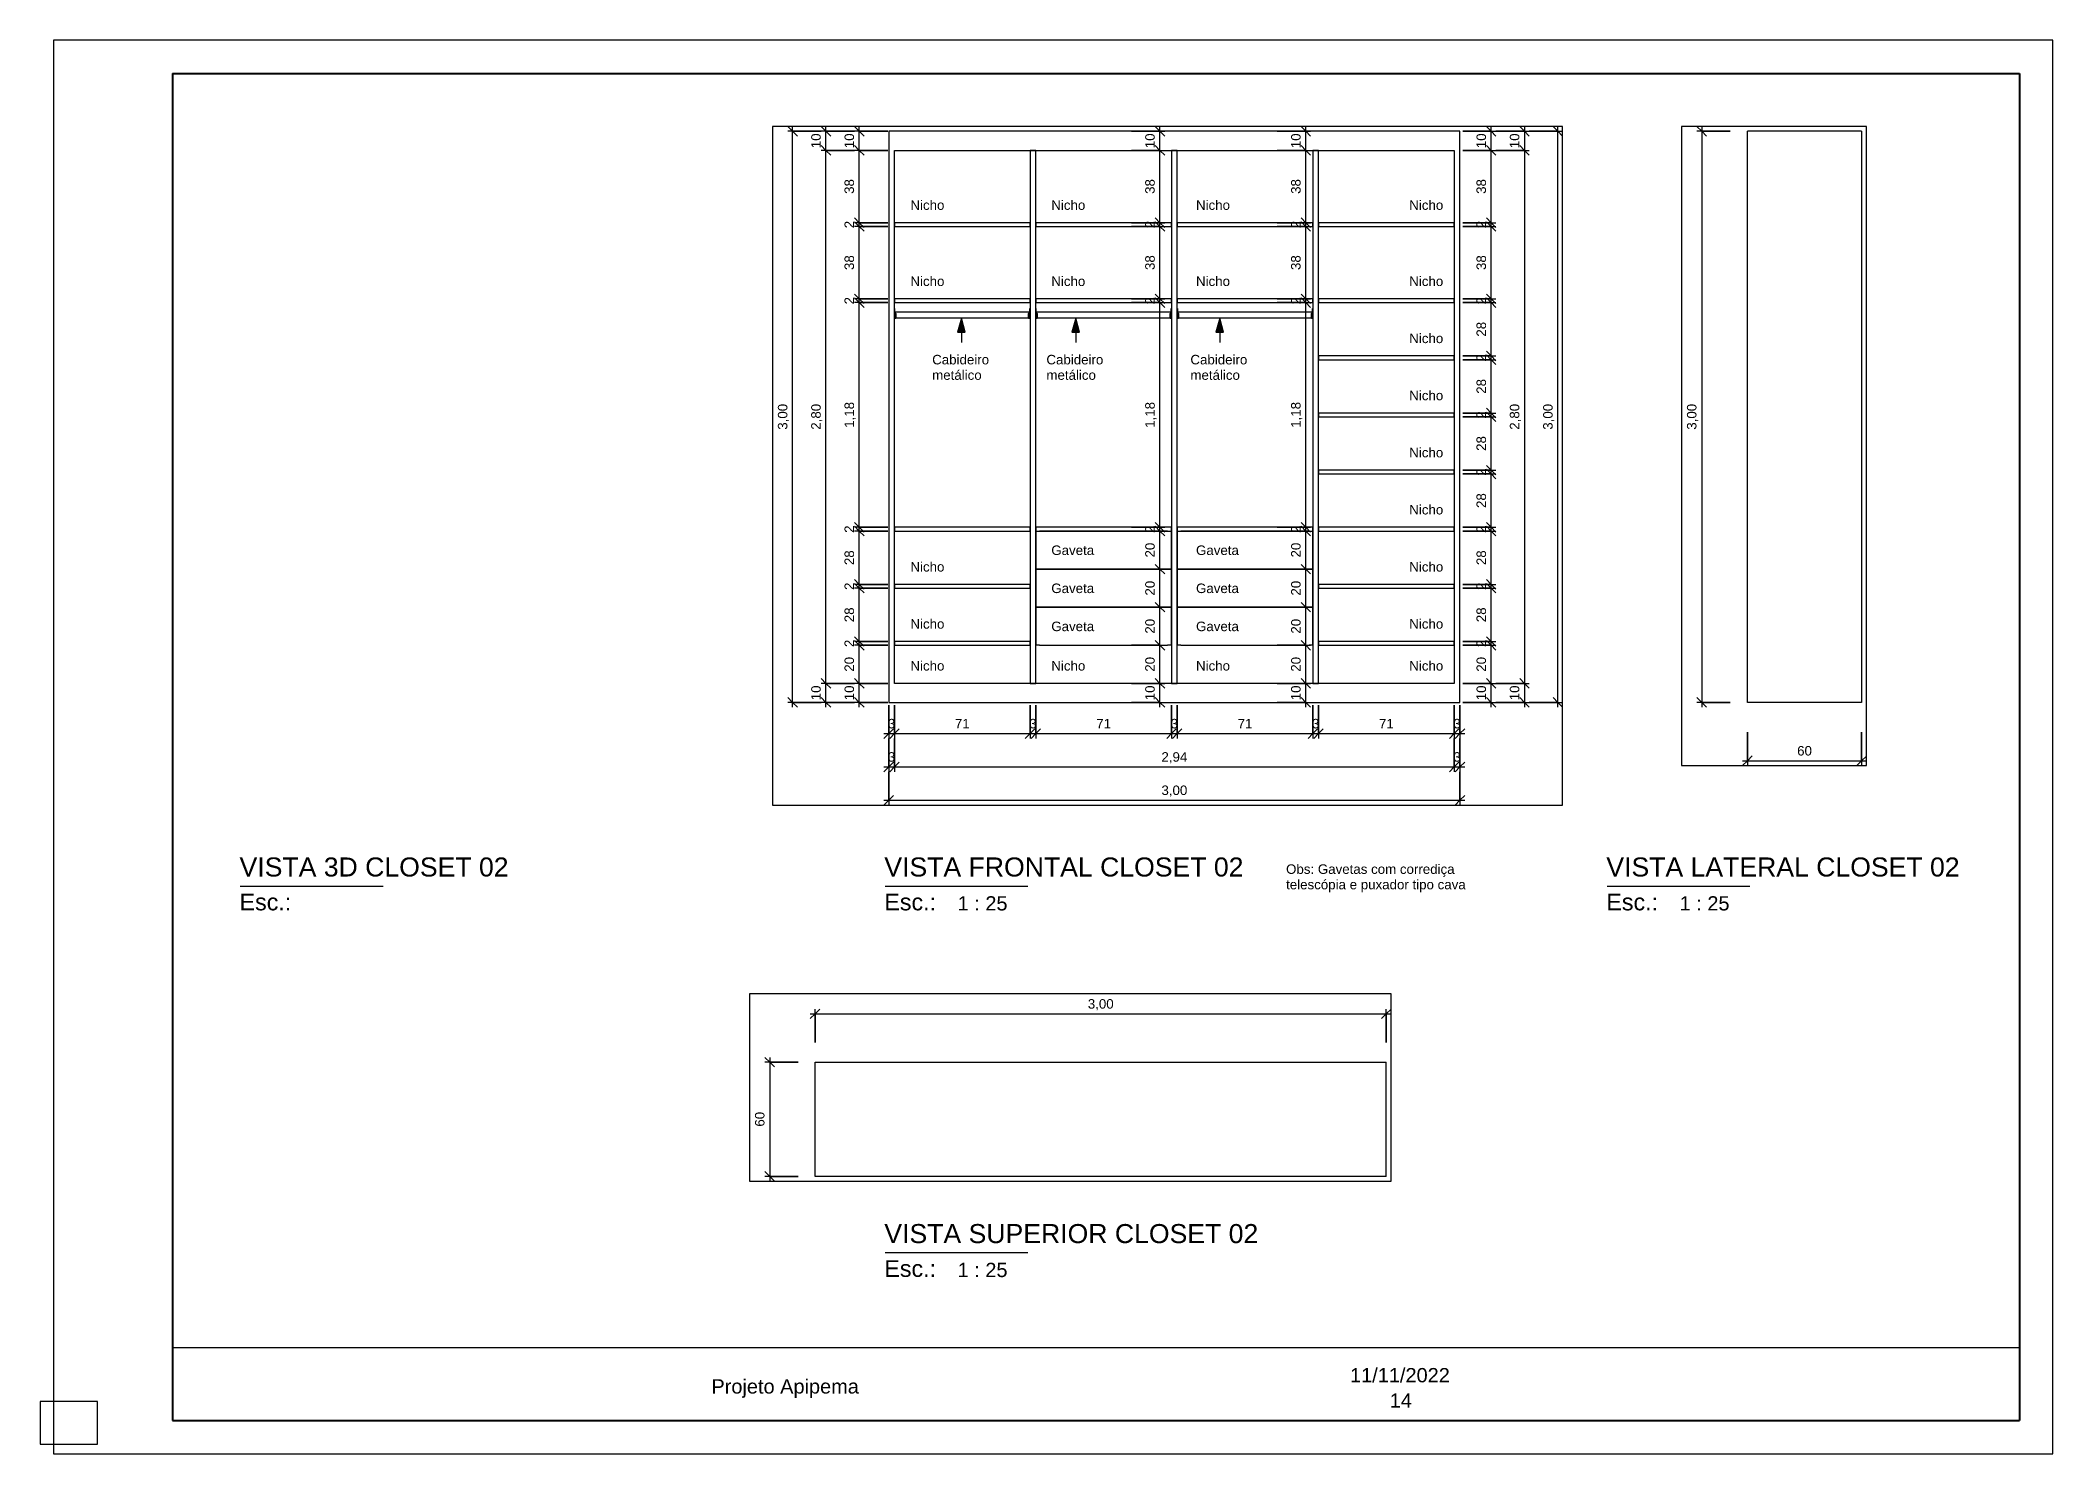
# Paper-space layout 'Layout1' of a CAD drawing. Header units: millimetres. Extents: x 0 to 423, y -2 to 295.
# The model-space entities are those that its viewports show. They can reach past a viewport. Long polylines and large blocks are cut down to what shows.
import ezdxf

# ---------------------------------------------------------------- set-up
doc = ezdxf.new("R2010")
doc.units = ezdxf.units.MM
for name, color, linetype, lineweight in [('A-ANNO-DIMS', 211, 'Continuous', 9), ('A-ANNO-DIMS-25', 211, 'Continuous', 9), ('G-ANNO-TEXT', 231, 'Continuous', 9), ('G-ANNO-TTLB', 6, 'Continuous', 9), ('G-ANNO-TTLB-MEDM', 33, 'Continuous', 25), ('G-ANNO-TTLB-THIN', 151, 'Continuous', 9), ('I-FURN', 30, 'Continuous', 9)]:
    doc.layers.add(name, color=color, linetype=linetype, lineweight=lineweight)
doc.layers.add('G-ANNO-NPLT', color=191, linetype='Continuous', plot=False)
doc.styles.add('@Arial Unicode MS', font='ARIALUNI.TTF', dxfattribs={"height": 50})
doc.styles.add('Arial', font='arial.ttf', dxfattribs={"height": 50})
doc.styles.add('Arial_1', font='arial.ttf', dxfattribs={"height": 3})
doc.styles.add('Arial_2', font='arial.ttf', dxfattribs={"height": 3.5})
doc.styles.add('Arial_3', font='arial.ttf', dxfattribs={"height": 4})
doc.styles.add('Arial_4', font='arial.ttf', dxfattribs={"height": 2})
doc.dimstyles.new('CRT_-__Metros_-_Linha_de_chamada_3_5_mm', dxfattribs={"dimscale": 304.8, "dimtxt": 50.292243, "dimasz": 0.164042, "dimexe": 0.082021, "dimexo": 0.0625, "dimgap": 0.04101, "dimtad": 1, "dimdec": 0, "dimlfac": 0.1, "dimdsep": 46, "dimtxsty": '@Arial Unicode MS', "dimblk1": 'OBLIQUE', "dimblk2": 'OBLIQUE', "dimsah": 1, "dimcen": 0.09, "dimdle": 0.082021, "dimazin": 0, "dimtfac": 1, "dimtdec": 4, "dimtix": 1, "dimtmove": 0, "dimatfit": 3, "dimfxl": 0.492126, "dimfxlon": 1, "dimtvp": 1, "dimtolj": 1, "dimtzin": 0, "dimarcsym": 2})
doc.dimstyles.new('CRT_-__Metros_-_Linha_de_chamada_3_5_mm_1', dxfattribs={"dimscale": 304.8, "dimtxt": 50.292243, "dimasz": 0.164042, "dimexe": 0.082021, "dimexo": 0.0625, "dimgap": 0.04101, "dimtad": 1, "dimlfac": 0.001, "dimrnd": 0.01, "dimzin": 0, "dimdsep": 46, "dimtxsty": '@Arial Unicode MS', "dimblk1": 'OBLIQUE', "dimblk2": 'OBLIQUE', "dimsah": 1, "dimcen": 0.09, "dimdle": 0.082021, "dimazin": 0, "dimtfac": 1, "dimtdec": 4, "dimtix": 1, "dimtmove": 0, "dimatfit": 3, "dimfxl": 0.492126, "dimfxlon": 1, "dimtvp": 1, "dimtolj": 1, "dimtzin": 0, "dimarcsym": 2})
picture_1 = doc.add_image_def('image1.png', size_in_pixel=(4961, 196))

psp = doc.layouts.get("Layout1")

# ---------------------------------------------------------------- texts
at = {"layer": 'G-ANNO-TEXT', "color": 7, "char_height": 2, "attachment_point": 1, "style": 'Arial_4'}
for s, insert, width in [('telescópia e puxador tipo cava', (261.73, 118.6), 47.0591), ('Obs: Gavetas com corrediça ', (261.73, 121.84), 44.9747)]:
    psp.add_mtext(s, dxfattribs=dict(at, insert=insert, width=width))
at = {"layer": 'G-ANNO-TTLB', "attachment_point": 1}
for s, insert, char_height, width, style in [('VISTA 3D CLOSET 02', (41.87, 123.29), 4, 69.0253, 'Arial_3'), ('VISTA FRONTAL CLOSET 02', (177.33, 123.29), 4, 92.1139, 'Arial_3'), ('VISTA LATERAL CLOSET 02', (329.01, 123.29), 4, 90.6709, 'Arial_3'), (' 1 : 25', (191.56, 115.15), 3, 14.4304, 'Arial_1'), (' 1 : 25', (343.24, 115.15), 3, 14.4304, 'Arial_1'), ('VISTA SUPERIOR CLOSET 02', (177.33, 46.26), 4, 95.962, 'Arial_3'), (' 1 : 25', (191.56, 38.12), 3, 14.4304, 'Arial_1'), ('Projeto Apipema', (141, 13.65), 3, 38.4008, 'Arial_1'), ('11/11/2022', (275.16, 16.01), 3, 25.9747, 'Arial_1'), ('14', (283.5, 10.69), 3, 5.7721, 'Arial_1')]:
    psp.add_mtext(s, dxfattribs=dict(at, insert=insert, char_height=char_height, width=width, style=style))

msp = doc.modelspace()

# ---------------------------------------------------------------- texts
at = {"layer": 'G-ANNO-TEXT', "color": 7, "char_height": 50, "attachment_point": 1, "style": 'Arial'}
for s, insert, width in [('Nicho', (8743.733, 2837.308), 222.46828), ('Nicho', (9483.733, 2837.308), 222.46828), ('Nicho', (10243.733, 2837.308), 222.46828), ('Nicho', (11363.733, 2837.308), 222.46828), ('Nicho', (8743.733, 2437.308), 222.46828), ('Nicho', (9483.733, 2437.308), 222.46828), ('Nicho', (10243.733, 2437.308), 222.46828), ('Nicho', (11363.733, 2437.308), 222.46828), ('Nicho', (11363.733, 2137.308), 222.46828), ('Cabideiro', (8858.011, 2025.573), 370.78047), ('Cabideiro', (9458.011, 2025.573), 370.78047), ('Cabideiro', (10214.292, 2025.573), 370.78047), ('metálico', (8858.011, 1944.544), 324.68344), ('metálico', (9458.011, 1944.544), 324.68344), ('metálico', (10214.292, 1944.544), 324.68344), ('Nicho', (11363.733, 1837.308), 222.46828), ('Nicho', (11363.733, 1537.308), 222.46828), ('Nicho', (11363.733, 1237.308), 222.46828), ('Gaveta', (9483.733, 1024.354), 280.59062), ('Gaveta', (10243.733, 1024.354), 280.59062), ('Nicho', (8743.733, 937.308), 222.46828), ('Nicho', (11363.733, 937.308), 222.46828), ('Gaveta', (9483.733, 824.354), 280.59062), ('Gaveta', (10243.733, 824.354), 280.59062), ('Nicho', (8743.733, 637.308), 222.46828), ('Nicho', (11363.733, 637.308), 222.46828), ('Gaveta', (9483.733, 624.354), 280.59062), ('Gaveta', (10243.733, 624.354), 280.59062), ('Nicho', (8743.733, 417.308), 222.46828), ('Nicho', (9483.733, 417.308), 222.46828), ('Nicho', (10243.733, 417.308), 222.46828), ('Nicho', (11363.733, 417.308), 222.46828)]:
    msp.add_mtext(s, dxfattribs=dict(at, insert=insert, width=width))

# ---------------------------------------------------------------- blocks, each defined once
blk = doc.blocks.new('CRT_A3 métrico Paisagem - CRT_A3 métrico Paisagem-1077155-CLOSET 02')
at = {"layer": 'G-ANNO-TTLB-MEDM'}
for p, q in [((27.79, 288), (27.79, 5)), ((27.79, 288), (415.79, 288)), ((415.79, 288), (415.79, 5)), ((27.79, 5), (415.79, 5))]:
    blk.add_line(p, q, dxfattribs=at)
at = {"layer": 'G-ANNO-TTLB-THIN'}
for p, q in [((2.79, 295), (2.79, -2)), ((422.79, 295), (2.79, 295)), ((422.79, -2), (422.79, 295)), ((2.79, -2), (422.79, -2))]:
    blk.add_line(p, q, dxfattribs=at)
at = {"layer": 'G-ANNO-TTLB'}
image = blk.add_image(picture_1, insert=(27.79, 5), size_in_units=(388.02, 15.33), dxfattribs=at)
image.dxf.flags = 7
blk = doc.blocks.new('Viewport - Título Horizontal-913277-CLOSET 02')
at = {"layer": 'G-ANNO-TTLB'}
blk.add_line((4.19, 0.19), (34.19, 0.19), dxfattribs=at)
at = {"layer": 'G-ANNO-TTLB', "insert": (4.03, -1.42), "char_height": 3.5, "width": 13.4683, "attachment_point": 1, "style": 'Arial_2'}
blk.add_mtext('Esc.:', dxfattribs=at)
blk = doc.blocks.new('CLOSET 02 - CLOSET 02-4326823-VISTA FRONTAL CLOSET 02')
at = {"layer": 'I-FURN'}
for p, q in [((16329.65, 3200), (13329.65, 3200)), ((13329.65, 3200), (13329.65, 200)), ((16329.65, 200), (16329.65, 3200)), ((13359.65, 300), (13359.65, 3100)), ((13359.65, 3100), (16299.65, 3100)), ((14102.15, 3100), (14072.15, 3100)), ((14072.15, 3100), (14072.15, 300)), ((14102.15, 300), (14102.15, 3100)), ((14844.65, 3100), (14814.65, 3100)), ((14814.65, 3100), (14814.65, 300)), ((14844.65, 300), (14844.65, 3100)), ((15587.15, 3100), (15557.15, 3100)), ((15557.15, 3100), (15557.15, 300)), ((15587.15, 300), (15587.15, 3100)), ((16299.65, 3100), (16299.65, 300)), ((14072.15, 2720), (13359.65, 2720)), ((13359.65, 2720), (13359.65, 2700)), ((14072.15, 2700), (14072.15, 2720)), ((14814.65, 2720), (14102.15, 2720)), ((14102.15, 2720), (14102.15, 2700)), ((14814.65, 2700), (14814.65, 2720)), ((15557.15, 2720), (14844.65, 2720)), ((14844.65, 2720), (14844.65, 2700)), ((15557.15, 2700), (15557.15, 2720)), ((16299.65, 2720), (15587.15, 2720)), ((15587.15, 2720), (15587.15, 2700)), ((16299.65, 2700), (16299.65, 2720)), ((13359.65, 2700), (14072.15, 2700)), ((14102.15, 2700), (14814.65, 2700)), ((14844.65, 2700), (15557.15, 2700)), ((15587.15, 2700), (16299.65, 2700)), ((14072.15, 2320), (13359.65, 2320)), ((13359.65, 2320), (13359.65, 2300)), ((14072.15, 2300), (14072.15, 2320)), ((14814.65, 2320), (14102.15, 2320)), ((14102.15, 2320), (14102.15, 2300)), ((14814.65, 2300), (14814.65, 2320)), ((15557.15, 2320), (14844.65, 2320)), ((14844.65, 2320), (14844.65, 2300)), ((15557.15, 2300), (15557.15, 2320)), ((16299.65, 2320), (15587.15, 2320)), ((15587.15, 2320), (15587.15, 2300)), ((16299.65, 2300), (16299.65, 2320)), ((13359.65, 2300), (14072.15, 2300)), ((14102.15, 2300), (14814.65, 2300)), ((14844.65, 2300), (15557.15, 2300)), ((15587.15, 2300), (16299.65, 2300)), ((13360.65, 2268.36), (13359.65, 2268.36)), ((13360.65, 2268.24), (13360.65, 2268.36)), ((13360.65, 2268.36), (13360.65, 2265.66)), ((14072.15, 2268.36), (14071.15, 2268.36)), ((14071.15, 2265.66), (14071.15, 2268.36)), ((14071.15, 2268.36), (14071.15, 2268.24)), ((14103.15, 2268.36), (14102.15, 2268.36)), ((14103.15, 2268.24), (14103.15, 2268.36)), ((14103.15, 2268.36), (14103.15, 2265.66)), ((14814.65, 2268.36), (14813.65, 2268.36)), ((14813.65, 2265.66), (14813.65, 2268.36)), ((14813.65, 2268.36), (14813.65, 2268.24)), ((14845.65, 2268.36), (14844.65, 2268.36)), ((14845.65, 2268.24), (14845.65, 2268.36)), ((14845.65, 2268.36), (14845.65, 2265.66)), ((15557.15, 2268.36), (15556.15, 2268.36)), ((15556.15, 2265.66), (15556.15, 2268.36)), ((15556.15, 2268.36), (15556.15, 2268.24)), ((13360.65, 2265.66), (13360.65, 2250)), ((14071.15, 2250), (14071.15, 2265.66)), ((14103.15, 2265.66), (14103.15, 2250)), ((14813.65, 2250), (14813.65, 2265.66)), ((14845.65, 2265.66), (14845.65, 2250)), ((15556.15, 2250), (15556.15, 2265.66)), ((13360.65, 2249.77), (13359.65, 2249.77)), ((13360.65, 2249.91), (13360.65, 2250)), ((13367.21, 2243.44), (13360.65, 2250)), ((14071.15, 2250), (13360.65, 2250)), ((13360.65, 2249.91), (13360.65, 2249.77)), ((13360.65, 2227), (13360.65, 2249.77)), ((13360.65, 2249.77), (13360.65, 2227)), ((14071.15, 2250), (14064.59, 2243.44)), ((14071.15, 2250), (14071.15, 2249.91)), ((14071.15, 2249.77), (14071.15, 2249.91)), ((14071.15, 2249.77), (14071.15, 2227)), ((14071.15, 2227), (14071.15, 2249.77)), ((14072.15, 2249.77), (14071.15, 2249.77)), ((14103.15, 2249.77), (14102.15, 2249.77)), ((14103.15, 2249.91), (14103.15, 2250)), ((14109.71, 2243.44), (14103.15, 2250)), ((14813.65, 2250), (14103.15, 2250)), ((14103.15, 2249.91), (14103.15, 2249.77)), ((14103.15, 2227), (14103.15, 2249.77)), ((14103.15, 2249.77), (14103.15, 2227)), ((14813.65, 2250), (14807.09, 2243.44)), ((14813.65, 2250), (14813.65, 2249.91)), ((14813.65, 2249.77), (14813.65, 2249.91)), ((14813.65, 2249.77), (14813.65, 2227)), ((14813.65, 2227), (14813.65, 2249.77)), ((14814.65, 2249.77), (14813.65, 2249.77)), ((14845.65, 2249.77), (14844.65, 2249.77)), ((14845.65, 2249.91), (14845.65, 2250)), ((14852.21, 2243.44), (14845.65, 2250)), ((15556.15, 2250), (14845.65, 2250)), ((14845.65, 2249.91), (14845.65, 2249.77)), ((14845.65, 2227), (14845.65, 2249.77)), ((14845.65, 2249.77), (14845.65, 2227)), ((15556.15, 2250), (15549.59, 2243.44)), ((15556.15, 2250), (15556.15, 2249.91)), ((15556.15, 2249.77), (15556.15, 2249.91)), ((15556.15, 2249.77), (15556.15, 2227)), ((15556.15, 2227), (15556.15, 2249.77)), ((15557.15, 2249.77), (15556.15, 2249.77)), ((13367.21, 2243.44), (13367.21, 2227)), ((14064.59, 2227), (14064.59, 2243.44)), ((14109.71, 2243.44), (14109.71, 2227)), ((14807.09, 2227), (14807.09, 2243.44)), ((14852.21, 2243.44), (14852.21, 2227)), ((15549.59, 2227), (15549.59, 2243.44)), ((13360.65, 2219), (13360.65, 2227)), ((13360.65, 2227), (13360.65, 2219)), ((13367.21, 2227), (13367.21, 2219)), ((14064.59, 2219), (14064.59, 2227)), ((14071.15, 2227), (14071.15, 2219)), ((14071.15, 2219), (14071.15, 2227)), ((14103.15, 2219), (14103.15, 2227)), ((14103.15, 2227), (14103.15, 2219)), ((14109.71, 2227), (14109.71, 2219)), ((14807.09, 2219), (14807.09, 2227)), ((14813.65, 2227), (14813.65, 2219)), ((14813.65, 2219), (14813.65, 2227)), ((14845.65, 2219), (14845.65, 2227)), ((14845.65, 2227), (14845.65, 2219)), ((14852.21, 2227), (14852.21, 2219)), ((15549.59, 2219), (15549.59, 2227)), ((15556.15, 2227), (15556.15, 2219)), ((15556.15, 2219), (15556.15, 2227)), ((13359.65, 2219), (13360.65, 2219)), ((13360.65, 2220), (14071.15, 2220)), ((13360.65, 2219), (13367.21, 2219)), ((14064.59, 2219), (14071.15, 2219)), ((14071.15, 2219), (14072.15, 2219)), ((14102.15, 2219), (14103.15, 2219)), ((14103.15, 2220), (14813.65, 2220)), ((14103.15, 2219), (14109.71, 2219)), ((14807.09, 2219), (14813.65, 2219)), ((14813.65, 2219), (14814.65, 2219)), ((14844.65, 2219), (14845.65, 2219)), ((14845.65, 2220), (15556.15, 2220)), ((14845.65, 2219), (14852.21, 2219)), ((15549.59, 2219), (15556.15, 2219)), ((15556.15, 2219), (15557.15, 2219)), ((16299.65, 2020), (15587.15, 2020)), ((15587.15, 2020), (15587.15, 2000)), ((16299.65, 2000), (16299.65, 2020)), ((15587.15, 2000), (16299.65, 2000)), ((16299.65, 1720), (15587.15, 1720)), ((15587.15, 1720), (15587.15, 1700)), ((16299.65, 1700), (16299.65, 1720)), ((15587.15, 1700), (16299.65, 1700)), ((16299.65, 1420), (15587.15, 1420)), ((15587.15, 1420), (15587.15, 1400)), ((16299.65, 1400), (16299.65, 1420)), ((15587.15, 1400), (16299.65, 1400)), ((14072.15, 1120), (13359.65, 1120)), ((13359.65, 1120), (13359.65, 1100)), ((14072.15, 1100), (14072.15, 1120)), ((14814.65, 1120), (14102.15, 1120)), ((14102.15, 1120), (14102.15, 1100)), ((14814.65, 1100), (14814.65, 1120)), ((15557.15, 1120), (14844.65, 1120)), ((14844.65, 1120), (14844.65, 1100)), ((15557.15, 1100), (15557.15, 1120)), ((16299.65, 1120), (15587.15, 1120)), ((15587.15, 1120), (15587.15, 1100)), ((16299.65, 1100), (16299.65, 1120)), ((13359.65, 1100), (14072.15, 1100)), ((14102.15, 1100), (14102.15, 900)), ((14102.15, 1100), (14814.65, 1100)), ((14794.65, 1100), (14122.15, 1100)), ((14814.65, 900), (14814.65, 1100)), ((14844.65, 1100), (14844.65, 900)), ((14844.65, 1100), (15557.15, 1100)), ((15537.15, 1100), (14864.65, 1100)), ((15557.15, 900), (15557.15, 1100)), ((15587.15, 1100), (16299.65, 1100)), ((14122.15, 900), (14102.15, 900)), ((14102.15, 900), (14102.15, 700)), ((14102.15, 900), (14122.15, 900)), ((14122.15, 900), (14794.65, 900)), ((14794.65, 900), (14122.15, 900)), ((14814.65, 900), (14794.65, 900)), ((14794.65, 900), (14814.65, 900)), ((14814.65, 700), (14814.65, 900)), ((14864.65, 900), (14844.65, 900)), ((14844.65, 900), (14844.65, 700)), ((14844.65, 900), (14864.65, 900)), ((14864.65, 900), (15537.15, 900)), ((15537.15, 900), (14864.65, 900)), ((15557.15, 900), (15537.15, 900)), ((15537.15, 900), (15557.15, 900)), ((15557.15, 700), (15557.15, 900)), ((14072.15, 820), (13359.65, 820)), ((13359.65, 820), (13359.65, 800)), ((14072.15, 800), (14072.15, 820)), ((16299.65, 820), (15587.15, 820)), ((15587.15, 820), (15587.15, 800)), ((16299.65, 800), (16299.65, 820)), ((13359.65, 800), (14072.15, 800)), ((15587.15, 800), (16299.65, 800)), ((14122.15, 700), (14102.15, 700)), ((14102.15, 700), (14102.15, 500)), ((14102.15, 700), (14122.15, 700)), ((14122.15, 700), (14794.65, 700)), ((14794.65, 700), (14122.15, 700)), ((14814.65, 700), (14794.65, 700)), ((14794.65, 700), (14814.65, 700)), ((14814.65, 500), (14814.65, 700)), ((14864.65, 700), (14844.65, 700)), ((14844.65, 700), (14844.65, 500)), ((14844.65, 700), (14864.65, 700)), ((14864.65, 700), (15537.15, 700)), ((15537.15, 700), (14864.65, 700)), ((15557.15, 700), (15537.15, 700)), ((15537.15, 700), (15557.15, 700)), ((15557.15, 500), (15557.15, 700)), ((14072.15, 520), (13359.65, 520)), ((13359.65, 520), (13359.65, 500)), ((14072.15, 500), (14072.15, 520)), ((16299.65, 520), (15587.15, 520)), ((15587.15, 520), (15587.15, 500)), ((16299.65, 500), (16299.65, 520)), ((13359.65, 500), (14072.15, 500)), ((14122.15, 500), (14102.15, 500)), ((14122.15, 500), (14794.65, 500)), ((14814.65, 500), (14794.65, 500)), ((14864.65, 500), (14844.65, 500)), ((14864.65, 500), (15537.15, 500)), ((15557.15, 500), (15537.15, 500)), ((15587.15, 500), (16299.65, 500)), ((16299.65, 300), (13359.65, 300)), ((14072.15, 300), (14102.15, 300)), ((14814.65, 300), (14844.65, 300)), ((15557.15, 300), (15587.15, 300)), ((13329.65, 200), (16329.65, 200))]:
    blk.add_line(p, q, dxfattribs=at)
blk = doc.blocks.new('CLOSET 02 - CLOSET 02-4326823-VISTA LATERAL CLOSET 02')
at = {"layer": 'I-FURN'}
for p, q in [((5575.38, 200), (5575.38, 3200)), ((6175.38, 3200), (5575.38, 3200)), ((6175.38, 3200), (6175.38, 200)), ((6175.38, 200), (5575.38, 200))]:
    blk.add_line(p, q, dxfattribs=at)
blk = doc.blocks.new('CLOSET 02 - CLOSET 02-4326823-VISTA SUPERIOR CLOSET 02')
at = {"layer": 'I-FURN'}
for p, q in [((-16329.65, -5575.38), (-13329.65, -5575.38)), ((-16329.65, -6175.38), (-16329.65, -5575.38)), ((-13329.65, -6175.38), (-13329.65, -5575.38)), ((-13329.65, -6175.38), (-16329.65, -6175.38))]:
    blk.add_line(p, q, dxfattribs=at)
blk = doc.blocks.new('DIMBLOCK1-VISTA FRONTAL CLOSET 02')
at = {"layer": 'A-ANNO-DIMS-25', "lineweight": 18}
for p, q in [((8475.03, 300), (8450.03, 325)), ((8475.03, 300), (8500.03, 275)), ((8475.03, 200), (8450.03, 225)), ((8475.03, 200), (8500.03, 175))]:
    blk.add_line(p, q, dxfattribs=at)
at = {"layer": 'A-ANNO-DIMS-25'}
for p, q in [((8625.03, 300), (8450.03, 300)), ((8475.03, 175), (8475.03, 300)), ((8475.03, 300), (8625.03, 300)), ((8625.03, 200), (8450.03, 200)), ((8475.03, 200), (8625.03, 200))]:
    blk.add_line(p, q, dxfattribs=at)
at = {"layer": 'A-ANNO-DIMS-25', "color": 0, "insert": (8397.63, 211.28), "char_height": 50, "width": 92.9366, "attachment_point": 1, "rotation": 90, "line_spacing_factor": 1.117605, "style": '@Arial Unicode MS'}
blk.add_mtext('10', dxfattribs=at)
blk = doc.blocks.new('_Oblique')
at = {"color": 0, "linetype": 'ByBlock', "lineweight": -2}
blk.add_line((-0.5, -0.5), (0.5, 0.5), dxfattribs=at)
blk = doc.blocks.new('DIMBLOCK2-VISTA FRONTAL CLOSET 02')
at = {"layer": 'A-ANNO-DIMS-25', "lineweight": 18}
for p, q in [((8475.03, 500), (8450.03, 525)), ((8475.03, 500), (8500.03, 475)), ((8475.03, 300), (8450.03, 325)), ((8475.03, 300), (8500.03, 275))]:
    blk.add_line(p, q, dxfattribs=at)
at = {"layer": 'A-ANNO-DIMS-25'}
for p, q in [((8625.03, 500), (8450.03, 500)), ((8475.03, 300), (8475.03, 500)), ((8475.03, 500), (8625.03, 500)), ((8625.03, 300), (8450.03, 300)), ((8475.03, 300), (8625.03, 300))]:
    blk.add_line(p, q, dxfattribs=at)
at = {"layer": 'A-ANNO-DIMS-25', "color": 0, "insert": (8397.63, 361.28), "char_height": 50, "width": 92.9366, "attachment_point": 1, "rotation": 90, "line_spacing_factor": 1.117605, "style": '@Arial Unicode MS'}
blk.add_mtext('20', dxfattribs=at)
blk = doc.blocks.new('DIMBLOCK3-VISTA FRONTAL CLOSET 02')
at = {"layer": 'A-ANNO-DIMS-25', "lineweight": 18}
for p, q in [((8475.03, 520), (8450.03, 545)), ((8475.03, 500), (8450.03, 525)), ((8475.03, 520), (8500.03, 495)), ((8475.03, 500), (8500.03, 475))]:
    blk.add_line(p, q, dxfattribs=at)
at = {"layer": 'A-ANNO-DIMS-25'}
for p, q in [((8625.03, 520), (8450.03, 520)), ((8475.03, 500), (8475.03, 520)), ((8475.03, 520), (8625.03, 520)), ((8625.03, 500), (8450.03, 500)), ((8475.03, 500), (8625.03, 500))]:
    blk.add_line(p, q, dxfattribs=at)
at = {"layer": 'A-ANNO-DIMS-25', "color": 0, "insert": (8397.63, 490.64), "char_height": 50, "width": 46.4683, "attachment_point": 1, "rotation": 90, "line_spacing_factor": 1.117605, "style": '@Arial Unicode MS'}
blk.add_mtext('2', dxfattribs=at)
blk = doc.blocks.new('DIMBLOCK4-VISTA FRONTAL CLOSET 02')
at = {"layer": 'A-ANNO-DIMS-25', "lineweight": 18}
for p, q in [((8475.03, 800), (8450.03, 825)), ((8475.03, 800), (8500.03, 775)), ((8475.03, 520), (8450.03, 545)), ((8475.03, 520), (8500.03, 495))]:
    blk.add_line(p, q, dxfattribs=at)
at = {"layer": 'A-ANNO-DIMS-25'}
for p, q in [((8625.03, 800), (8450.03, 800)), ((8475.03, 520), (8475.03, 800)), ((8475.03, 800), (8625.03, 800)), ((8625.03, 520), (8450.03, 520)), ((8475.03, 520), (8625.03, 520))]:
    blk.add_line(p, q, dxfattribs=at)
at = {"layer": 'A-ANNO-DIMS-25', "color": 0, "insert": (8397.63, 621.28), "char_height": 50, "width": 92.9366, "attachment_point": 1, "rotation": 90, "line_spacing_factor": 1.117605, "style": '@Arial Unicode MS'}
blk.add_mtext('28', dxfattribs=at)
blk = doc.blocks.new('DIMBLOCK5-VISTA FRONTAL CLOSET 02')
at = {"layer": 'A-ANNO-DIMS-25', "lineweight": 18}
for p, q in [((8475.03, 820), (8450.03, 845)), ((8475.03, 800), (8450.03, 825)), ((8475.03, 820), (8500.03, 795)), ((8475.03, 800), (8500.03, 775))]:
    blk.add_line(p, q, dxfattribs=at)
at = {"layer": 'A-ANNO-DIMS-25'}
for p, q in [((8625.03, 820), (8450.03, 820)), ((8475.03, 800), (8475.03, 820)), ((8475.03, 820), (8625.03, 820)), ((8625.03, 800), (8450.03, 800)), ((8475.03, 800), (8625.03, 800))]:
    blk.add_line(p, q, dxfattribs=at)
at = {"layer": 'A-ANNO-DIMS-25', "color": 0, "insert": (8397.63, 790.64), "char_height": 50, "width": 46.4683, "attachment_point": 1, "rotation": 90, "line_spacing_factor": 1.117605, "style": '@Arial Unicode MS'}
blk.add_mtext('2', dxfattribs=at)
blk = doc.blocks.new('DIMBLOCK6-VISTA FRONTAL CLOSET 02')
at = {"layer": 'A-ANNO-DIMS-25', "lineweight": 18}
for p, q in [((8475.03, 1100), (8450.03, 1125)), ((8475.03, 1100), (8500.03, 1075)), ((8475.03, 820), (8450.03, 845)), ((8475.03, 820), (8500.03, 795))]:
    blk.add_line(p, q, dxfattribs=at)
at = {"layer": 'A-ANNO-DIMS-25'}
for p, q in [((8625.03, 1100), (8450.03, 1100)), ((8475.03, 820), (8475.03, 1100)), ((8475.03, 1100), (8625.03, 1100)), ((8625.03, 820), (8450.03, 820)), ((8475.03, 820), (8625.03, 820))]:
    blk.add_line(p, q, dxfattribs=at)
at = {"layer": 'A-ANNO-DIMS-25', "color": 0, "insert": (8397.63, 921.28), "char_height": 50, "width": 92.9366, "attachment_point": 1, "rotation": 90, "line_spacing_factor": 1.117605, "style": '@Arial Unicode MS'}
blk.add_mtext('28', dxfattribs=at)
blk = doc.blocks.new('DIMBLOCK7-VISTA FRONTAL CLOSET 02')
at = {"layer": 'A-ANNO-DIMS-25', "lineweight": 18}
for p, q in [((8475.03, 1120), (8450.03, 1145)), ((8475.03, 1100), (8450.03, 1125)), ((8475.03, 1120), (8500.03, 1095)), ((8475.03, 1100), (8500.03, 1075))]:
    blk.add_line(p, q, dxfattribs=at)
at = {"layer": 'A-ANNO-DIMS-25'}
for p, q in [((8625.03, 1120), (8450.03, 1120)), ((8475.03, 1100), (8475.03, 1120)), ((8475.03, 1120), (8625.03, 1120)), ((8625.03, 1100), (8450.03, 1100)), ((8475.03, 1100), (8625.03, 1100))]:
    blk.add_line(p, q, dxfattribs=at)
at = {"layer": 'A-ANNO-DIMS-25', "color": 0, "insert": (8397.63, 1090.64), "char_height": 50, "width": 46.4683, "attachment_point": 1, "rotation": 90, "line_spacing_factor": 1.117605, "style": '@Arial Unicode MS'}
blk.add_mtext('2', dxfattribs=at)
blk = doc.blocks.new('DIMBLOCK8-VISTA FRONTAL CLOSET 02')
at = {"layer": 'A-ANNO-DIMS-25', "lineweight": 18}
for p, q in [((8475.03, 2300), (8450.03, 2325)), ((8475.03, 2300), (8500.03, 2275)), ((8475.03, 1120), (8450.03, 1145)), ((8475.03, 1120), (8500.03, 1095))]:
    blk.add_line(p, q, dxfattribs=at)
at = {"layer": 'A-ANNO-DIMS-25'}
for p, q in [((8625.03, 2300), (8450.03, 2300)), ((8475.03, 1120), (8475.03, 2300)), ((8475.03, 2300), (8625.03, 2300)), ((8625.03, 1120), (8450.03, 1120)), ((8475.03, 1120), (8625.03, 1120))]:
    blk.add_line(p, q, dxfattribs=at)
at = {"layer": 'A-ANNO-DIMS-25', "color": 0, "insert": (8397.63, 1642.36), "char_height": 50, "width": 162.3374, "attachment_point": 1, "rotation": 90, "line_spacing_factor": 1.117605, "style": '@Arial Unicode MS'}
blk.add_mtext('1,18', dxfattribs=at)
blk = doc.blocks.new('DIMBLOCK9-VISTA FRONTAL CLOSET 02')
at = {"layer": 'A-ANNO-DIMS-25', "lineweight": 18}
for p, q in [((8475.03, 2320), (8450.03, 2345)), ((8475.03, 2300), (8450.03, 2325)), ((8475.03, 2320), (8500.03, 2295)), ((8475.03, 2300), (8500.03, 2275))]:
    blk.add_line(p, q, dxfattribs=at)
at = {"layer": 'A-ANNO-DIMS-25'}
for p, q in [((8625.03, 2320), (8450.03, 2320)), ((8475.03, 2300), (8475.03, 2320)), ((8475.03, 2320), (8625.03, 2320)), ((8625.03, 2300), (8450.03, 2300)), ((8475.03, 2300), (8625.03, 2300))]:
    blk.add_line(p, q, dxfattribs=at)
at = {"layer": 'A-ANNO-DIMS-25', "color": 0, "insert": (8397.63, 2290.64), "char_height": 50, "width": 46.4683, "attachment_point": 1, "rotation": 90, "line_spacing_factor": 1.117605, "style": '@Arial Unicode MS'}
blk.add_mtext('2', dxfattribs=at)
blk = doc.blocks.new('DIMBLOCK10-VISTA FRONTAL CLOSET 02')
at = {"layer": 'A-ANNO-DIMS-25', "lineweight": 18}
for p, q in [((8475.03, 2700), (8450.03, 2725)), ((8475.03, 2700), (8500.03, 2675)), ((8475.03, 2320), (8450.03, 2345)), ((8475.03, 2320), (8500.03, 2295))]:
    blk.add_line(p, q, dxfattribs=at)
at = {"layer": 'A-ANNO-DIMS-25'}
for p, q in [((8625.03, 2700), (8450.03, 2700)), ((8475.03, 2320), (8475.03, 2700)), ((8475.03, 2700), (8625.03, 2700)), ((8625.03, 2320), (8450.03, 2320)), ((8475.03, 2320), (8625.03, 2320))]:
    blk.add_line(p, q, dxfattribs=at)
at = {"layer": 'A-ANNO-DIMS-25', "color": 0, "insert": (8397.63, 2471.28), "char_height": 50, "width": 92.9366, "attachment_point": 1, "rotation": 90, "line_spacing_factor": 1.117605, "style": '@Arial Unicode MS'}
blk.add_mtext('38', dxfattribs=at)
blk = doc.blocks.new('DIMBLOCK11-VISTA FRONTAL CLOSET 02')
at = {"layer": 'A-ANNO-DIMS-25', "lineweight": 18}
for p, q in [((8475.03, 2720), (8450.03, 2745)), ((8475.03, 2700), (8450.03, 2725)), ((8475.03, 2720), (8500.03, 2695)), ((8475.03, 2700), (8500.03, 2675))]:
    blk.add_line(p, q, dxfattribs=at)
at = {"layer": 'A-ANNO-DIMS-25'}
for p, q in [((8625.03, 2720), (8450.03, 2720)), ((8475.03, 2700), (8475.03, 2720)), ((8475.03, 2720), (8625.03, 2720)), ((8625.03, 2700), (8450.03, 2700)), ((8475.03, 2700), (8625.03, 2700))]:
    blk.add_line(p, q, dxfattribs=at)
at = {"layer": 'A-ANNO-DIMS-25', "color": 0, "insert": (8397.63, 2690.64), "char_height": 50, "width": 46.4683, "attachment_point": 1, "rotation": 90, "line_spacing_factor": 1.117605, "style": '@Arial Unicode MS'}
blk.add_mtext('2', dxfattribs=at)
blk = doc.blocks.new('DIMBLOCK12-VISTA FRONTAL CLOSET 02')
at = {"layer": 'A-ANNO-DIMS-25', "lineweight": 18}
for p, q in [((8475.03, 3100), (8450.03, 3125)), ((8475.03, 3100), (8500.03, 3075)), ((8475.03, 2720), (8450.03, 2745)), ((8475.03, 2720), (8500.03, 2695))]:
    blk.add_line(p, q, dxfattribs=at)
at = {"layer": 'A-ANNO-DIMS-25'}
for p, q in [((8625.03, 3100), (8450.03, 3100)), ((8475.03, 2720), (8475.03, 3100)), ((8475.03, 3100), (8625.03, 3100)), ((8625.03, 2720), (8450.03, 2720)), ((8475.03, 2720), (8625.03, 2720))]:
    blk.add_line(p, q, dxfattribs=at)
at = {"layer": 'A-ANNO-DIMS-25', "color": 0, "insert": (8397.63, 2871.28), "char_height": 50, "width": 92.9366, "attachment_point": 1, "rotation": 90, "line_spacing_factor": 1.117605, "style": '@Arial Unicode MS'}
blk.add_mtext('38', dxfattribs=at)
blk = doc.blocks.new('DIMBLOCK13-VISTA FRONTAL CLOSET 02')
at = {"layer": 'A-ANNO-DIMS-25', "lineweight": 18}
for p, q in [((8475.03, 3200), (8450.03, 3225)), ((8475.03, 3200), (8500.03, 3175)), ((8475.03, 3100), (8450.03, 3125)), ((8475.03, 3100), (8500.03, 3075))]:
    blk.add_line(p, q, dxfattribs=at)
at = {"layer": 'A-ANNO-DIMS-25'}
for p, q in [((8475.03, 3100), (8475.03, 3225)), ((8625.03, 3200), (8450.03, 3200)), ((8475.03, 3200), (8625.03, 3200)), ((8625.03, 3100), (8450.03, 3100)), ((8475.03, 3100), (8625.03, 3100))]:
    blk.add_line(p, q, dxfattribs=at)
at = {"layer": 'A-ANNO-DIMS-25', "color": 0, "insert": (8397.63, 3111.28), "char_height": 50, "width": 92.9366, "attachment_point": 1, "rotation": 90, "line_spacing_factor": 1.117605, "style": '@Arial Unicode MS'}
blk.add_mtext('10', dxfattribs=at)
blk = doc.blocks.new('DIMBLOCK14-VISTA FRONTAL CLOSET 02')
at = {"layer": 'A-ANNO-DIMS-25', "lineweight": 18}
for p, q in [((8300.03, 300), (8275.03, 325)), ((8300.03, 300), (8325.03, 275)), ((8300.03, 200), (8275.03, 225)), ((8300.03, 200), (8325.03, 175))]:
    blk.add_line(p, q, dxfattribs=at)
at = {"layer": 'A-ANNO-DIMS-25'}
for p, q in [((8450.03, 300), (8275.03, 300)), ((8300.03, 175), (8300.03, 300)), ((8300.03, 300), (8450.03, 300)), ((8450.03, 200), (8275.03, 200)), ((8300.03, 200), (8450.03, 200))]:
    blk.add_line(p, q, dxfattribs=at)
at = {"layer": 'A-ANNO-DIMS-25', "color": 0, "insert": (8222.63, 211.28), "char_height": 50, "width": 92.9366, "attachment_point": 1, "rotation": 90, "line_spacing_factor": 1.117605, "style": '@Arial Unicode MS'}
blk.add_mtext('10', dxfattribs=at)
blk = doc.blocks.new('DIMBLOCK15-VISTA FRONTAL CLOSET 02')
at = {"layer": 'A-ANNO-DIMS-25', "lineweight": 18}
for p, q in [((8300.03, 3100), (8275.03, 3125)), ((8300.03, 3100), (8325.03, 3075)), ((8300.03, 300), (8275.03, 325)), ((8300.03, 300), (8325.03, 275))]:
    blk.add_line(p, q, dxfattribs=at)
at = {"layer": 'A-ANNO-DIMS-25'}
for p, q in [((8450.03, 3100), (8275.03, 3100)), ((8300.03, 300), (8300.03, 3100)), ((8300.03, 3100), (8450.03, 3100)), ((8450.03, 300), (8275.03, 300)), ((8300.03, 300), (8450.03, 300))]:
    blk.add_line(p, q, dxfattribs=at)
at = {"layer": 'A-ANNO-DIMS-25', "color": 0, "insert": (8222.63, 1632.36), "char_height": 50, "width": 162.3374, "attachment_point": 1, "rotation": 90, "line_spacing_factor": 1.117605, "style": '@Arial Unicode MS'}
blk.add_mtext('2,80', dxfattribs=at)
blk = doc.blocks.new('DIMBLOCK16-VISTA FRONTAL CLOSET 02')
at = {"layer": 'A-ANNO-DIMS-25', "lineweight": 18}
for p, q in [((8300.03, 3200), (8275.03, 3225)), ((8300.03, 3200), (8325.03, 3175)), ((8300.03, 3100), (8275.03, 3125)), ((8300.03, 3100), (8325.03, 3075))]:
    blk.add_line(p, q, dxfattribs=at)
at = {"layer": 'A-ANNO-DIMS-25'}
for p, q in [((8300.03, 3100), (8300.03, 3225)), ((8450.03, 3200), (8275.03, 3200)), ((8300.03, 3200), (8450.03, 3200)), ((8450.03, 3100), (8275.03, 3100)), ((8300.03, 3100), (8450.03, 3100))]:
    blk.add_line(p, q, dxfattribs=at)
at = {"layer": 'A-ANNO-DIMS-25', "color": 0, "insert": (8222.63, 3111.28), "char_height": 50, "width": 92.9366, "attachment_point": 1, "rotation": 90, "line_spacing_factor": 1.117605, "style": '@Arial Unicode MS'}
blk.add_mtext('10', dxfattribs=at)
blk = doc.blocks.new('DIMBLOCK17-VISTA FRONTAL CLOSET 02')
at = {"layer": 'A-ANNO-DIMS-25', "lineweight": 18}
for p, q in [((8125.03, 3200), (8100.03, 3225)), ((8125.03, 3200), (8150.03, 3175)), ((8125.03, 200), (8100.03, 225)), ((8125.03, 200), (8150.03, 175))]:
    blk.add_line(p, q, dxfattribs=at)
at = {"layer": 'A-ANNO-DIMS-25'}
for p, q in [((8125.03, 175), (8125.03, 3225)), ((8275.03, 3200), (8100.03, 3200)), ((8125.03, 3200), (8275.03, 3200)), ((8275.03, 200), (8100.03, 200)), ((8125.03, 200), (8275.03, 200))]:
    blk.add_line(p, q, dxfattribs=at)
at = {"layer": 'A-ANNO-DIMS-25', "color": 0, "insert": (8047.63, 1632.36), "char_height": 50, "width": 162.3374, "attachment_point": 1, "rotation": 90, "line_spacing_factor": 1.117605, "style": '@Arial Unicode MS'}
blk.add_mtext('3,00', dxfattribs=at)
blk = doc.blocks.new('DIMBLOCK18-VISTA FRONTAL CLOSET 02')
at = {"layer": 'A-ANNO-DIMS-25'}
for p, q in [((8629.78, 186.09), (8629.78, 11.09)), ((8629.78, 36.09), (8629.78, 186.09)), ((8659.78, 186.09), (8659.78, 11.09)), ((8659.78, 36.09), (8659.78, 186.09)), ((8604.78, 36.09), (8659.78, 36.09))]:
    blk.add_line(p, q, dxfattribs=at)
at = {"layer": 'A-ANNO-DIMS-25', "lineweight": 18}
for p, q in [((8629.78, 36.09), (8654.78, 61.09)), ((8659.78, 36.09), (8684.78, 61.09)), ((8629.78, 36.09), (8604.78, 11.09)), ((8659.78, 36.09), (8634.78, 11.09))]:
    blk.add_line(p, q, dxfattribs=at)
at = {"layer": 'A-ANNO-DIMS-25', "color": 0, "insert": (8625.42, 113.49), "char_height": 50, "width": 46.4683, "attachment_point": 1, "line_spacing_factor": 1.117605, "style": '@Arial Unicode MS'}
blk.add_mtext('3', dxfattribs=at)
blk = doc.blocks.new('DIMBLOCK19-VISTA FRONTAL CLOSET 02')
at = {"layer": 'A-ANNO-DIMS-25'}
for p, q in [((8659.78, 186.09), (8659.78, 11.09)), ((8659.78, 36.09), (8659.78, 186.09)), ((9372.28, 186.09), (9372.28, 11.09)), ((9372.28, 36.09), (9372.28, 186.09)), ((8659.78, 36.09), (9372.28, 36.09))]:
    blk.add_line(p, q, dxfattribs=at)
at = {"layer": 'A-ANNO-DIMS-25', "lineweight": 18}
for p, q in [((8659.78, 36.09), (8684.78, 61.09)), ((9372.28, 36.09), (9397.28, 61.09)), ((8659.78, 36.09), (8634.78, 11.09)), ((9372.28, 36.09), (9347.28, 11.09))]:
    blk.add_line(p, q, dxfattribs=at)
at = {"layer": 'A-ANNO-DIMS-25', "color": 0, "insert": (8977.31, 113.49), "char_height": 50, "width": 92.9366, "attachment_point": 1, "line_spacing_factor": 1.117605, "style": '@Arial Unicode MS'}
blk.add_mtext('71', dxfattribs=at)
blk = doc.blocks.new('DIMBLOCK20-VISTA FRONTAL CLOSET 02')
at = {"layer": 'A-ANNO-DIMS-25'}
for p, q in [((9372.28, 186.09), (9372.28, 11.09)), ((9372.28, 36.09), (9372.28, 186.09)), ((9402.28, 186.09), (9402.28, 11.09)), ((9402.28, 36.09), (9402.28, 186.09)), ((9372.28, 36.09), (9402.28, 36.09))]:
    blk.add_line(p, q, dxfattribs=at)
at = {"layer": 'A-ANNO-DIMS-25', "lineweight": 18}
for p, q in [((9372.28, 36.09), (9397.28, 61.09)), ((9402.28, 36.09), (9427.28, 61.09)), ((9372.28, 36.09), (9347.28, 11.09)), ((9402.28, 36.09), (9377.28, 11.09))]:
    blk.add_line(p, q, dxfattribs=at)
at = {"layer": 'A-ANNO-DIMS-25', "color": 0, "insert": (9367.92, 113.49), "char_height": 50, "width": 46.4683, "attachment_point": 1, "line_spacing_factor": 1.117605, "style": '@Arial Unicode MS'}
blk.add_mtext('3', dxfattribs=at)
blk = doc.blocks.new('DIMBLOCK21-VISTA FRONTAL CLOSET 02')
at = {"layer": 'A-ANNO-DIMS-25'}
for p, q in [((9402.28, 186.09), (9402.28, 11.09)), ((9402.28, 36.09), (9402.28, 186.09)), ((10114.78, 186.09), (10114.78, 11.09)), ((10114.78, 36.09), (10114.78, 186.09)), ((9402.28, 36.09), (10114.78, 36.09))]:
    blk.add_line(p, q, dxfattribs=at)
at = {"layer": 'A-ANNO-DIMS-25', "lineweight": 18}
for p, q in [((9402.28, 36.09), (9427.28, 61.09)), ((10114.78, 36.09), (10139.78, 61.09)), ((9402.28, 36.09), (9377.28, 11.09)), ((10114.78, 36.09), (10089.78, 11.09))]:
    blk.add_line(p, q, dxfattribs=at)
at = {"layer": 'A-ANNO-DIMS-25', "color": 0, "insert": (9719.81, 113.49), "char_height": 50, "width": 92.9366, "attachment_point": 1, "line_spacing_factor": 1.117605, "style": '@Arial Unicode MS'}
blk.add_mtext('71', dxfattribs=at)
blk = doc.blocks.new('DIMBLOCK22-VISTA FRONTAL CLOSET 02')
at = {"layer": 'A-ANNO-DIMS-25'}
for p, q in [((10114.78, 186.09), (10114.78, 11.09)), ((10114.78, 36.09), (10114.78, 186.09)), ((10144.78, 186.09), (10144.78, 11.09)), ((10144.78, 36.09), (10144.78, 186.09)), ((10114.78, 36.09), (10144.78, 36.09))]:
    blk.add_line(p, q, dxfattribs=at)
at = {"layer": 'A-ANNO-DIMS-25', "lineweight": 18}
for p, q in [((10114.78, 36.09), (10139.78, 61.09)), ((10144.78, 36.09), (10169.78, 61.09)), ((10114.78, 36.09), (10089.78, 11.09)), ((10144.78, 36.09), (10119.78, 11.09))]:
    blk.add_line(p, q, dxfattribs=at)
at = {"layer": 'A-ANNO-DIMS-25', "color": 0, "insert": (10110.42, 113.49), "char_height": 50, "width": 46.4683, "attachment_point": 1, "line_spacing_factor": 1.117605, "style": '@Arial Unicode MS'}
blk.add_mtext('3', dxfattribs=at)
blk = doc.blocks.new('DIMBLOCK23-VISTA FRONTAL CLOSET 02')
at = {"layer": 'A-ANNO-DIMS-25'}
for p, q in [((10144.78, 186.09), (10144.78, 11.09)), ((10144.78, 36.09), (10144.78, 186.09)), ((10857.28, 186.09), (10857.28, 11.09)), ((10857.28, 36.09), (10857.28, 186.09)), ((10144.78, 36.09), (10857.28, 36.09))]:
    blk.add_line(p, q, dxfattribs=at)
at = {"layer": 'A-ANNO-DIMS-25', "lineweight": 18}
for p, q in [((10144.78, 36.09), (10169.78, 61.09)), ((10857.28, 36.09), (10882.28, 61.09)), ((10144.78, 36.09), (10119.78, 11.09)), ((10857.28, 36.09), (10832.28, 11.09))]:
    blk.add_line(p, q, dxfattribs=at)
at = {"layer": 'A-ANNO-DIMS-25', "color": 0, "insert": (10462.31, 113.49), "char_height": 50, "width": 92.9366, "attachment_point": 1, "line_spacing_factor": 1.117605, "style": '@Arial Unicode MS'}
blk.add_mtext('71', dxfattribs=at)
blk = doc.blocks.new('DIMBLOCK24-VISTA FRONTAL CLOSET 02')
at = {"layer": 'A-ANNO-DIMS-25'}
for p, q in [((10857.28, 186.09), (10857.28, 11.09)), ((10857.28, 36.09), (10857.28, 186.09)), ((10887.28, 186.09), (10887.28, 11.09)), ((10887.28, 36.09), (10887.28, 186.09)), ((10857.28, 36.09), (10887.28, 36.09))]:
    blk.add_line(p, q, dxfattribs=at)
at = {"layer": 'A-ANNO-DIMS-25', "lineweight": 18}
for p, q in [((10857.28, 36.09), (10882.28, 61.09)), ((10887.28, 36.09), (10912.28, 61.09)), ((10857.28, 36.09), (10832.28, 11.09)), ((10887.28, 36.09), (10862.28, 11.09))]:
    blk.add_line(p, q, dxfattribs=at)
at = {"layer": 'A-ANNO-DIMS-25', "color": 0, "insert": (10852.92, 113.49), "char_height": 50, "width": 46.4683, "attachment_point": 1, "line_spacing_factor": 1.117605, "style": '@Arial Unicode MS'}
blk.add_mtext('3', dxfattribs=at)
blk = doc.blocks.new('DIMBLOCK25-VISTA FRONTAL CLOSET 02')
at = {"layer": 'A-ANNO-DIMS-25'}
for p, q in [((10887.28, 186.09), (10887.28, 11.09)), ((10887.28, 36.09), (10887.28, 186.09)), ((11599.78, 186.09), (11599.78, 11.09)), ((11599.78, 36.09), (11599.78, 186.09)), ((10887.28, 36.09), (11599.78, 36.09))]:
    blk.add_line(p, q, dxfattribs=at)
at = {"layer": 'A-ANNO-DIMS-25', "lineweight": 18}
for p, q in [((10887.28, 36.09), (10912.28, 61.09)), ((11599.78, 36.09), (11624.78, 61.09)), ((10887.28, 36.09), (10862.28, 11.09)), ((11599.78, 36.09), (11574.78, 11.09))]:
    blk.add_line(p, q, dxfattribs=at)
at = {"layer": 'A-ANNO-DIMS-25', "color": 0, "insert": (11204.81, 113.49), "char_height": 50, "width": 92.9366, "attachment_point": 1, "line_spacing_factor": 1.117605, "style": '@Arial Unicode MS'}
blk.add_mtext('71', dxfattribs=at)
blk = doc.blocks.new('DIMBLOCK26-VISTA FRONTAL CLOSET 02')
at = {"layer": 'A-ANNO-DIMS-25'}
for p, q in [((11599.78, 186.09), (11599.78, 11.09)), ((11599.78, 36.09), (11599.78, 186.09)), ((11629.78, 186.09), (11629.78, 11.09)), ((11629.78, 36.09), (11629.78, 186.09)), ((11599.78, 36.09), (11654.78, 36.09))]:
    blk.add_line(p, q, dxfattribs=at)
at = {"layer": 'A-ANNO-DIMS-25', "lineweight": 18}
for p, q in [((11599.78, 36.09), (11624.78, 61.09)), ((11629.78, 36.09), (11654.78, 61.09)), ((11599.78, 36.09), (11574.78, 11.09)), ((11629.78, 36.09), (11604.78, 11.09))]:
    blk.add_line(p, q, dxfattribs=at)
at = {"layer": 'A-ANNO-DIMS-25', "color": 0, "insert": (11595.42, 113.49), "char_height": 50, "width": 46.4683, "attachment_point": 1, "line_spacing_factor": 1.117605, "style": '@Arial Unicode MS'}
blk.add_mtext('3', dxfattribs=at)
blk = doc.blocks.new('DIMBLOCK27-VISTA FRONTAL CLOSET 02')
at = {"layer": 'A-ANNO-DIMS-25'}
for p, q in [((8629.78, 11.09), (8629.78, -163.91)), ((8629.78, -138.91), (8629.78, 11.09)), ((8659.78, 11.09), (8659.78, -163.91)), ((8659.78, -138.91), (8659.78, 11.09)), ((8604.78, -138.91), (8659.78, -138.91))]:
    blk.add_line(p, q, dxfattribs=at)
at = {"layer": 'A-ANNO-DIMS-25', "lineweight": 18}
for p, q in [((8629.78, -138.91), (8654.78, -113.91)), ((8659.78, -138.91), (8684.78, -113.91)), ((8629.78, -138.91), (8604.78, -163.91)), ((8659.78, -138.91), (8634.78, -163.91))]:
    blk.add_line(p, q, dxfattribs=at)
at = {"layer": 'A-ANNO-DIMS-25', "color": 0, "insert": (8625.42, -61.51), "char_height": 50, "width": 46.4683, "attachment_point": 1, "line_spacing_factor": 1.117605, "style": '@Arial Unicode MS'}
blk.add_mtext('3', dxfattribs=at)
blk = doc.blocks.new('DIMBLOCK28-VISTA FRONTAL CLOSET 02')
at = {"layer": 'A-ANNO-DIMS-25'}
for p, q in [((8659.78, 11.09), (8659.78, -163.91)), ((8659.78, -138.91), (8659.78, 11.09)), ((11599.78, 11.09), (11599.78, -163.91)), ((11599.78, -138.91), (11599.78, 11.09)), ((8659.78, -138.91), (11599.78, -138.91))]:
    blk.add_line(p, q, dxfattribs=at)
at = {"layer": 'A-ANNO-DIMS-25', "lineweight": 18}
for p, q in [((8659.78, -138.91), (8684.78, -113.91)), ((11599.78, -138.91), (11624.78, -113.91)), ((8659.78, -138.91), (8634.78, -163.91)), ((11599.78, -138.91), (11574.78, -163.91))]:
    blk.add_line(p, q, dxfattribs=at)
at = {"layer": 'A-ANNO-DIMS-25', "color": 0, "insert": (10062.14, -61.51), "char_height": 50, "width": 162.3374, "attachment_point": 1, "line_spacing_factor": 1.117605, "style": '@Arial Unicode MS'}
blk.add_mtext('2,94', dxfattribs=at)
blk = doc.blocks.new('DIMBLOCK29-VISTA FRONTAL CLOSET 02')
at = {"layer": 'A-ANNO-DIMS-25'}
for p, q in [((11599.78, 11.09), (11599.78, -163.91)), ((11599.78, -138.91), (11599.78, 11.09)), ((11629.78, 11.09), (11629.78, -163.91)), ((11629.78, -138.91), (11629.78, 11.09)), ((11599.78, -138.91), (11654.78, -138.91))]:
    blk.add_line(p, q, dxfattribs=at)
at = {"layer": 'A-ANNO-DIMS-25', "lineweight": 18}
for p, q in [((11599.78, -138.91), (11624.78, -113.91)), ((11629.78, -138.91), (11654.78, -113.91)), ((11599.78, -138.91), (11574.78, -163.91)), ((11629.78, -138.91), (11604.78, -163.91))]:
    blk.add_line(p, q, dxfattribs=at)
at = {"layer": 'A-ANNO-DIMS-25', "color": 0, "insert": (11595.42, -61.51), "char_height": 50, "width": 46.4683, "attachment_point": 1, "line_spacing_factor": 1.117605, "style": '@Arial Unicode MS'}
blk.add_mtext('3', dxfattribs=at)
blk = doc.blocks.new('DIMBLOCK30-VISTA FRONTAL CLOSET 02')
at = {"layer": 'A-ANNO-DIMS-25'}
for p, q in [((8629.78, -163.91), (8629.78, -338.91)), ((8629.78, -313.91), (8629.78, -163.91)), ((11629.78, -163.91), (11629.78, -338.91)), ((11629.78, -313.91), (11629.78, -163.91)), ((8604.78, -313.91), (11654.78, -313.91))]:
    blk.add_line(p, q, dxfattribs=at)
at = {"layer": 'A-ANNO-DIMS-25', "lineweight": 18}
for p, q in [((8629.78, -313.91), (8654.78, -288.91)), ((11629.78, -313.91), (11654.78, -288.91)), ((8629.78, -313.91), (8604.78, -338.91)), ((11629.78, -313.91), (11604.78, -338.91))]:
    blk.add_line(p, q, dxfattribs=at)
at = {"layer": 'A-ANNO-DIMS-25', "color": 0, "insert": (10062.14, -236.51), "char_height": 50, "width": 162.3374, "attachment_point": 1, "line_spacing_factor": 1.117605, "style": '@Arial Unicode MS'}
blk.add_mtext('3,00', dxfattribs=at)
blk = doc.blocks.new('DIMBLOCK31-VISTA FRONTAL CLOSET 02')
at = {"layer": 'A-ANNO-DIMS-25', "lineweight": 18}
for p, q in [((11794.23, 300), (11769.23, 325)), ((11794.23, 300), (11819.23, 275)), ((11794.23, 200), (11769.23, 225)), ((11794.23, 200), (11819.23, 175))]:
    blk.add_line(p, q, dxfattribs=at)
at = {"layer": 'A-ANNO-DIMS-25'}
for p, q in [((11644.23, 300), (11819.23, 300)), ((11794.23, 300), (11644.23, 300)), ((11794.23, 175), (11794.23, 300)), ((11644.23, 200), (11819.23, 200)), ((11794.23, 200), (11644.23, 200))]:
    blk.add_line(p, q, dxfattribs=at)
at = {"layer": 'A-ANNO-DIMS-25', "color": 0, "insert": (11716.83, 211.28), "char_height": 50, "width": 92.9366, "attachment_point": 1, "rotation": 90, "line_spacing_factor": 1.117605, "style": '@Arial Unicode MS'}
blk.add_mtext('10', dxfattribs=at)
blk = doc.blocks.new('DIMBLOCK32-VISTA FRONTAL CLOSET 02')
at = {"layer": 'A-ANNO-DIMS-25', "lineweight": 18}
for p, q in [((11794.23, 500), (11769.23, 525)), ((11794.23, 500), (11819.23, 475)), ((11794.23, 300), (11769.23, 325)), ((11794.23, 300), (11819.23, 275))]:
    blk.add_line(p, q, dxfattribs=at)
at = {"layer": 'A-ANNO-DIMS-25'}
for p, q in [((11644.23, 500), (11819.23, 500)), ((11794.23, 500), (11644.23, 500)), ((11794.23, 300), (11794.23, 500)), ((11644.23, 300), (11819.23, 300)), ((11794.23, 300), (11644.23, 300))]:
    blk.add_line(p, q, dxfattribs=at)
at = {"layer": 'A-ANNO-DIMS-25', "color": 0, "insert": (11716.83, 361.28), "char_height": 50, "width": 92.9366, "attachment_point": 1, "rotation": 90, "line_spacing_factor": 1.117605, "style": '@Arial Unicode MS'}
blk.add_mtext('20', dxfattribs=at)
blk = doc.blocks.new('DIMBLOCK33-VISTA FRONTAL CLOSET 02')
at = {"layer": 'A-ANNO-DIMS-25', "lineweight": 18}
for p, q in [((11794.23, 520), (11769.23, 545)), ((11794.23, 500), (11769.23, 525)), ((11794.23, 520), (11819.23, 495)), ((11794.23, 500), (11819.23, 475))]:
    blk.add_line(p, q, dxfattribs=at)
at = {"layer": 'A-ANNO-DIMS-25'}
for p, q in [((11644.23, 520), (11819.23, 520)), ((11794.23, 520), (11644.23, 520)), ((11794.23, 500), (11794.23, 520)), ((11644.23, 500), (11819.23, 500)), ((11794.23, 500), (11644.23, 500))]:
    blk.add_line(p, q, dxfattribs=at)
at = {"layer": 'A-ANNO-DIMS-25', "color": 0, "insert": (11716.83, 490.64), "char_height": 50, "width": 46.4683, "attachment_point": 1, "rotation": 90, "line_spacing_factor": 1.117605, "style": '@Arial Unicode MS'}
blk.add_mtext('2', dxfattribs=at)
blk = doc.blocks.new('DIMBLOCK34-VISTA FRONTAL CLOSET 02')
at = {"layer": 'A-ANNO-DIMS-25', "lineweight": 18}
for p, q in [((11794.23, 800), (11769.23, 825)), ((11794.23, 800), (11819.23, 775)), ((11794.23, 520), (11769.23, 545)), ((11794.23, 520), (11819.23, 495))]:
    blk.add_line(p, q, dxfattribs=at)
at = {"layer": 'A-ANNO-DIMS-25'}
for p, q in [((11644.23, 800), (11819.23, 800)), ((11794.23, 800), (11644.23, 800)), ((11794.23, 520), (11794.23, 800)), ((11644.23, 520), (11819.23, 520)), ((11794.23, 520), (11644.23, 520))]:
    blk.add_line(p, q, dxfattribs=at)
at = {"layer": 'A-ANNO-DIMS-25', "color": 0, "insert": (11716.83, 621.28), "char_height": 50, "width": 92.9366, "attachment_point": 1, "rotation": 90, "line_spacing_factor": 1.117605, "style": '@Arial Unicode MS'}
blk.add_mtext('28', dxfattribs=at)
blk = doc.blocks.new('DIMBLOCK35-VISTA FRONTAL CLOSET 02')
at = {"layer": 'A-ANNO-DIMS-25', "lineweight": 18}
for p, q in [((11794.23, 820), (11769.23, 845)), ((11794.23, 800), (11769.23, 825)), ((11794.23, 820), (11819.23, 795)), ((11794.23, 800), (11819.23, 775))]:
    blk.add_line(p, q, dxfattribs=at)
at = {"layer": 'A-ANNO-DIMS-25'}
for p, q in [((11644.23, 820), (11819.23, 820)), ((11794.23, 820), (11644.23, 820)), ((11794.23, 800), (11794.23, 820)), ((11644.23, 800), (11819.23, 800)), ((11794.23, 800), (11644.23, 800))]:
    blk.add_line(p, q, dxfattribs=at)
at = {"layer": 'A-ANNO-DIMS-25', "color": 0, "insert": (11716.83, 790.64), "char_height": 50, "width": 46.4683, "attachment_point": 1, "rotation": 90, "line_spacing_factor": 1.117605, "style": '@Arial Unicode MS'}
blk.add_mtext('2', dxfattribs=at)
blk = doc.blocks.new('DIMBLOCK36-VISTA FRONTAL CLOSET 02')
at = {"layer": 'A-ANNO-DIMS-25', "lineweight": 18}
for p, q in [((11794.23, 1100), (11769.23, 1125)), ((11794.23, 1100), (11819.23, 1075)), ((11794.23, 820), (11769.23, 845)), ((11794.23, 820), (11819.23, 795))]:
    blk.add_line(p, q, dxfattribs=at)
at = {"layer": 'A-ANNO-DIMS-25'}
for p, q in [((11644.23, 1100), (11819.23, 1100)), ((11794.23, 1100), (11644.23, 1100)), ((11794.23, 820), (11794.23, 1100)), ((11644.23, 820), (11819.23, 820)), ((11794.23, 820), (11644.23, 820))]:
    blk.add_line(p, q, dxfattribs=at)
at = {"layer": 'A-ANNO-DIMS-25', "color": 0, "insert": (11716.83, 921.28), "char_height": 50, "width": 92.9366, "attachment_point": 1, "rotation": 90, "line_spacing_factor": 1.117605, "style": '@Arial Unicode MS'}
blk.add_mtext('28', dxfattribs=at)
blk = doc.blocks.new('DIMBLOCK37-VISTA FRONTAL CLOSET 02')
at = {"layer": 'A-ANNO-DIMS-25', "lineweight": 18}
for p, q in [((11794.23, 1120), (11769.23, 1145)), ((11794.23, 1100), (11769.23, 1125)), ((11794.23, 1120), (11819.23, 1095)), ((11794.23, 1100), (11819.23, 1075))]:
    blk.add_line(p, q, dxfattribs=at)
at = {"layer": 'A-ANNO-DIMS-25'}
for p, q in [((11644.23, 1120), (11819.23, 1120)), ((11794.23, 1120), (11644.23, 1120)), ((11794.23, 1100), (11794.23, 1120)), ((11644.23, 1100), (11819.23, 1100)), ((11794.23, 1100), (11644.23, 1100))]:
    blk.add_line(p, q, dxfattribs=at)
at = {"layer": 'A-ANNO-DIMS-25', "color": 0, "insert": (11716.83, 1090.64), "char_height": 50, "width": 46.4683, "attachment_point": 1, "rotation": 90, "line_spacing_factor": 1.117605, "style": '@Arial Unicode MS'}
blk.add_mtext('2', dxfattribs=at)
blk = doc.blocks.new('DIMBLOCK38-VISTA FRONTAL CLOSET 02')
at = {"layer": 'A-ANNO-DIMS-25', "lineweight": 18}
for p, q in [((11794.23, 1400), (11769.23, 1425)), ((11794.23, 1400), (11819.23, 1375)), ((11794.23, 1120), (11769.23, 1145)), ((11794.23, 1120), (11819.23, 1095))]:
    blk.add_line(p, q, dxfattribs=at)
at = {"layer": 'A-ANNO-DIMS-25'}
for p, q in [((11644.23, 1400), (11819.23, 1400)), ((11794.23, 1400), (11644.23, 1400)), ((11794.23, 1120), (11794.23, 1400)), ((11644.23, 1120), (11819.23, 1120)), ((11794.23, 1120), (11644.23, 1120))]:
    blk.add_line(p, q, dxfattribs=at)
at = {"layer": 'A-ANNO-DIMS-25', "color": 0, "insert": (11716.83, 1221.28), "char_height": 50, "width": 92.9366, "attachment_point": 1, "rotation": 90, "line_spacing_factor": 1.117605, "style": '@Arial Unicode MS'}
blk.add_mtext('28', dxfattribs=at)
blk = doc.blocks.new('DIMBLOCK39-VISTA FRONTAL CLOSET 02')
at = {"layer": 'A-ANNO-DIMS-25', "lineweight": 18}
for p, q in [((11794.23, 1420), (11769.23, 1445)), ((11794.23, 1400), (11769.23, 1425)), ((11794.23, 1420), (11819.23, 1395)), ((11794.23, 1400), (11819.23, 1375))]:
    blk.add_line(p, q, dxfattribs=at)
at = {"layer": 'A-ANNO-DIMS-25'}
for p, q in [((11644.23, 1420), (11819.23, 1420)), ((11794.23, 1420), (11644.23, 1420)), ((11794.23, 1400), (11794.23, 1420)), ((11644.23, 1400), (11819.23, 1400)), ((11794.23, 1400), (11644.23, 1400))]:
    blk.add_line(p, q, dxfattribs=at)
at = {"layer": 'A-ANNO-DIMS-25', "color": 0, "insert": (11716.83, 1390.64), "char_height": 50, "width": 46.4683, "attachment_point": 1, "rotation": 90, "line_spacing_factor": 1.117605, "style": '@Arial Unicode MS'}
blk.add_mtext('2', dxfattribs=at)
blk = doc.blocks.new('DIMBLOCK40-VISTA FRONTAL CLOSET 02')
at = {"layer": 'A-ANNO-DIMS-25', "lineweight": 18}
for p, q in [((11794.23, 1700), (11769.23, 1725)), ((11794.23, 1700), (11819.23, 1675)), ((11794.23, 1420), (11769.23, 1445)), ((11794.23, 1420), (11819.23, 1395))]:
    blk.add_line(p, q, dxfattribs=at)
at = {"layer": 'A-ANNO-DIMS-25'}
for p, q in [((11644.23, 1700), (11819.23, 1700)), ((11794.23, 1700), (11644.23, 1700)), ((11794.23, 1420), (11794.23, 1700)), ((11644.23, 1420), (11819.23, 1420)), ((11794.23, 1420), (11644.23, 1420))]:
    blk.add_line(p, q, dxfattribs=at)
at = {"layer": 'A-ANNO-DIMS-25', "color": 0, "insert": (11716.83, 1521.28), "char_height": 50, "width": 92.9366, "attachment_point": 1, "rotation": 90, "line_spacing_factor": 1.117605, "style": '@Arial Unicode MS'}
blk.add_mtext('28', dxfattribs=at)
blk = doc.blocks.new('DIMBLOCK41-VISTA FRONTAL CLOSET 02')
at = {"layer": 'A-ANNO-DIMS-25', "lineweight": 18}
for p, q in [((11794.23, 1720), (11769.23, 1745)), ((11794.23, 1700), (11769.23, 1725)), ((11794.23, 1720), (11819.23, 1695)), ((11794.23, 1700), (11819.23, 1675))]:
    blk.add_line(p, q, dxfattribs=at)
at = {"layer": 'A-ANNO-DIMS-25'}
for p, q in [((11644.23, 1720), (11819.23, 1720)), ((11794.23, 1720), (11644.23, 1720)), ((11794.23, 1700), (11794.23, 1720)), ((11644.23, 1700), (11819.23, 1700)), ((11794.23, 1700), (11644.23, 1700))]:
    blk.add_line(p, q, dxfattribs=at)
at = {"layer": 'A-ANNO-DIMS-25', "color": 0, "insert": (11716.83, 1690.64), "char_height": 50, "width": 46.4683, "attachment_point": 1, "rotation": 90, "line_spacing_factor": 1.117605, "style": '@Arial Unicode MS'}
blk.add_mtext('2', dxfattribs=at)
blk = doc.blocks.new('DIMBLOCK42-VISTA FRONTAL CLOSET 02')
at = {"layer": 'A-ANNO-DIMS-25', "lineweight": 18}
for p, q in [((11794.23, 2000), (11769.23, 2025)), ((11794.23, 2000), (11819.23, 1975)), ((11794.23, 1720), (11769.23, 1745)), ((11794.23, 1720), (11819.23, 1695))]:
    blk.add_line(p, q, dxfattribs=at)
at = {"layer": 'A-ANNO-DIMS-25'}
for p, q in [((11644.23, 2000), (11819.23, 2000)), ((11794.23, 2000), (11644.23, 2000)), ((11794.23, 1720), (11794.23, 2000)), ((11644.23, 1720), (11819.23, 1720)), ((11794.23, 1720), (11644.23, 1720))]:
    blk.add_line(p, q, dxfattribs=at)
at = {"layer": 'A-ANNO-DIMS-25', "color": 0, "insert": (11716.83, 1821.28), "char_height": 50, "width": 92.9366, "attachment_point": 1, "rotation": 90, "line_spacing_factor": 1.117605, "style": '@Arial Unicode MS'}
blk.add_mtext('28', dxfattribs=at)
blk = doc.blocks.new('DIMBLOCK43-VISTA FRONTAL CLOSET 02')
at = {"layer": 'A-ANNO-DIMS-25', "lineweight": 18}
for p, q in [((11794.23, 2020), (11769.23, 2045)), ((11794.23, 2000), (11769.23, 2025)), ((11794.23, 2020), (11819.23, 1995)), ((11794.23, 2000), (11819.23, 1975))]:
    blk.add_line(p, q, dxfattribs=at)
at = {"layer": 'A-ANNO-DIMS-25'}
for p, q in [((11644.23, 2020), (11819.23, 2020)), ((11794.23, 2020), (11644.23, 2020)), ((11794.23, 2000), (11794.23, 2020)), ((11644.23, 2000), (11819.23, 2000)), ((11794.23, 2000), (11644.23, 2000))]:
    blk.add_line(p, q, dxfattribs=at)
at = {"layer": 'A-ANNO-DIMS-25', "color": 0, "insert": (11716.83, 1990.64), "char_height": 50, "width": 46.4683, "attachment_point": 1, "rotation": 90, "line_spacing_factor": 1.117605, "style": '@Arial Unicode MS'}
blk.add_mtext('2', dxfattribs=at)
blk = doc.blocks.new('DIMBLOCK44-VISTA FRONTAL CLOSET 02')
at = {"layer": 'A-ANNO-DIMS-25', "lineweight": 18}
for p, q in [((11794.23, 2300), (11769.23, 2325)), ((11794.23, 2300), (11819.23, 2275)), ((11794.23, 2020), (11769.23, 2045)), ((11794.23, 2020), (11819.23, 1995))]:
    blk.add_line(p, q, dxfattribs=at)
at = {"layer": 'A-ANNO-DIMS-25'}
for p, q in [((11644.23, 2300), (11819.23, 2300)), ((11794.23, 2300), (11644.23, 2300)), ((11794.23, 2020), (11794.23, 2300)), ((11644.23, 2020), (11819.23, 2020)), ((11794.23, 2020), (11644.23, 2020))]:
    blk.add_line(p, q, dxfattribs=at)
at = {"layer": 'A-ANNO-DIMS-25', "color": 0, "insert": (11716.83, 2121.28), "char_height": 50, "width": 92.9366, "attachment_point": 1, "rotation": 90, "line_spacing_factor": 1.117605, "style": '@Arial Unicode MS'}
blk.add_mtext('28', dxfattribs=at)
blk = doc.blocks.new('DIMBLOCK45-VISTA FRONTAL CLOSET 02')
at = {"layer": 'A-ANNO-DIMS-25', "lineweight": 18}
for p, q in [((11794.23, 2320), (11769.23, 2345)), ((11794.23, 2300), (11769.23, 2325)), ((11794.23, 2320), (11819.23, 2295)), ((11794.23, 2300), (11819.23, 2275))]:
    blk.add_line(p, q, dxfattribs=at)
at = {"layer": 'A-ANNO-DIMS-25'}
for p, q in [((11644.23, 2320), (11819.23, 2320)), ((11794.23, 2320), (11644.23, 2320)), ((11794.23, 2300), (11794.23, 2320)), ((11644.23, 2300), (11819.23, 2300)), ((11794.23, 2300), (11644.23, 2300))]:
    blk.add_line(p, q, dxfattribs=at)
at = {"layer": 'A-ANNO-DIMS-25', "color": 0, "insert": (11716.83, 2290.64), "char_height": 50, "width": 46.4683, "attachment_point": 1, "rotation": 90, "line_spacing_factor": 1.117605, "style": '@Arial Unicode MS'}
blk.add_mtext('2', dxfattribs=at)
blk = doc.blocks.new('DIMBLOCK46-VISTA FRONTAL CLOSET 02')
at = {"layer": 'A-ANNO-DIMS-25', "lineweight": 18}
for p, q in [((11794.23, 2700), (11769.23, 2725)), ((11794.23, 2700), (11819.23, 2675)), ((11794.23, 2320), (11769.23, 2345)), ((11794.23, 2320), (11819.23, 2295))]:
    blk.add_line(p, q, dxfattribs=at)
at = {"layer": 'A-ANNO-DIMS-25'}
for p, q in [((11644.23, 2700), (11819.23, 2700)), ((11794.23, 2700), (11644.23, 2700)), ((11794.23, 2320), (11794.23, 2700)), ((11644.23, 2320), (11819.23, 2320)), ((11794.23, 2320), (11644.23, 2320))]:
    blk.add_line(p, q, dxfattribs=at)
at = {"layer": 'A-ANNO-DIMS-25', "color": 0, "insert": (11716.83, 2471.28), "char_height": 50, "width": 92.9366, "attachment_point": 1, "rotation": 90, "line_spacing_factor": 1.117605, "style": '@Arial Unicode MS'}
blk.add_mtext('38', dxfattribs=at)
blk = doc.blocks.new('DIMBLOCK47-VISTA FRONTAL CLOSET 02')
at = {"layer": 'A-ANNO-DIMS-25', "lineweight": 18}
for p, q in [((11794.23, 2720), (11769.23, 2745)), ((11794.23, 2700), (11769.23, 2725)), ((11794.23, 2720), (11819.23, 2695)), ((11794.23, 2700), (11819.23, 2675))]:
    blk.add_line(p, q, dxfattribs=at)
at = {"layer": 'A-ANNO-DIMS-25'}
for p, q in [((11644.23, 2720), (11819.23, 2720)), ((11794.23, 2720), (11644.23, 2720)), ((11794.23, 2700), (11794.23, 2720)), ((11644.23, 2700), (11819.23, 2700)), ((11794.23, 2700), (11644.23, 2700))]:
    blk.add_line(p, q, dxfattribs=at)
at = {"layer": 'A-ANNO-DIMS-25', "color": 0, "insert": (11716.83, 2690.64), "char_height": 50, "width": 46.4683, "attachment_point": 1, "rotation": 90, "line_spacing_factor": 1.117605, "style": '@Arial Unicode MS'}
blk.add_mtext('2', dxfattribs=at)
blk = doc.blocks.new('DIMBLOCK48-VISTA FRONTAL CLOSET 02')
at = {"layer": 'A-ANNO-DIMS-25', "lineweight": 18}
for p, q in [((11794.23, 3100), (11769.23, 3125)), ((11794.23, 3100), (11819.23, 3075)), ((11794.23, 2720), (11769.23, 2745)), ((11794.23, 2720), (11819.23, 2695))]:
    blk.add_line(p, q, dxfattribs=at)
at = {"layer": 'A-ANNO-DIMS-25'}
for p, q in [((11644.23, 3100), (11819.23, 3100)), ((11794.23, 3100), (11644.23, 3100)), ((11794.23, 2720), (11794.23, 3100)), ((11644.23, 2720), (11819.23, 2720)), ((11794.23, 2720), (11644.23, 2720))]:
    blk.add_line(p, q, dxfattribs=at)
at = {"layer": 'A-ANNO-DIMS-25', "color": 0, "insert": (11716.83, 2871.28), "char_height": 50, "width": 92.9366, "attachment_point": 1, "rotation": 90, "line_spacing_factor": 1.117605, "style": '@Arial Unicode MS'}
blk.add_mtext('38', dxfattribs=at)
blk = doc.blocks.new('DIMBLOCK49-VISTA FRONTAL CLOSET 02')
at = {"layer": 'A-ANNO-DIMS-25', "lineweight": 18}
for p, q in [((11794.23, 3200), (11769.23, 3225)), ((11794.23, 3200), (11819.23, 3175)), ((11794.23, 3100), (11769.23, 3125)), ((11794.23, 3100), (11819.23, 3075))]:
    blk.add_line(p, q, dxfattribs=at)
at = {"layer": 'A-ANNO-DIMS-25'}
for p, q in [((11794.23, 3100), (11794.23, 3225)), ((11644.23, 3200), (11819.23, 3200)), ((11794.23, 3200), (11644.23, 3200)), ((11644.23, 3100), (11819.23, 3100)), ((11794.23, 3100), (11644.23, 3100))]:
    blk.add_line(p, q, dxfattribs=at)
at = {"layer": 'A-ANNO-DIMS-25', "color": 0, "insert": (11716.83, 3111.28), "char_height": 50, "width": 92.9366, "attachment_point": 1, "rotation": 90, "line_spacing_factor": 1.117605, "style": '@Arial Unicode MS'}
blk.add_mtext('10', dxfattribs=at)
blk = doc.blocks.new('DIMBLOCK50-VISTA FRONTAL CLOSET 02')
at = {"layer": 'A-ANNO-DIMS-25', "lineweight": 18}
for p, q in [((11969.23, 3200), (11944.23, 3225)), ((11969.23, 3200), (11994.23, 3175)), ((11969.23, 3100), (11944.23, 3125)), ((11969.23, 3100), (11994.23, 3075))]:
    blk.add_line(p, q, dxfattribs=at)
at = {"layer": 'A-ANNO-DIMS-25'}
for p, q in [((11969.23, 3225), (11969.23, 3100)), ((11819.23, 3200), (11994.23, 3200)), ((11969.23, 3200), (11819.23, 3200)), ((11819.23, 3100), (11994.23, 3100)), ((11969.23, 3100), (11819.23, 3100))]:
    blk.add_line(p, q, dxfattribs=at)
at = {"layer": 'A-ANNO-DIMS-25', "color": 0, "insert": (11891.83, 3111.28), "char_height": 50, "width": 92.9366, "attachment_point": 1, "rotation": 90, "line_spacing_factor": 1.117605, "style": '@Arial Unicode MS'}
blk.add_mtext('10', dxfattribs=at)
blk = doc.blocks.new('DIMBLOCK51-VISTA FRONTAL CLOSET 02')
at = {"layer": 'A-ANNO-DIMS-25', "lineweight": 18}
for p, q in [((11969.23, 3100), (11944.23, 3125)), ((11969.23, 3100), (11994.23, 3075)), ((11969.23, 300), (11944.23, 325)), ((11969.23, 300), (11994.23, 275))]:
    blk.add_line(p, q, dxfattribs=at)
at = {"layer": 'A-ANNO-DIMS-25'}
for p, q in [((11819.23, 3100), (11994.23, 3100)), ((11969.23, 3100), (11819.23, 3100)), ((11969.23, 3100), (11969.23, 300)), ((11819.23, 300), (11994.23, 300)), ((11969.23, 300), (11819.23, 300))]:
    blk.add_line(p, q, dxfattribs=at)
at = {"layer": 'A-ANNO-DIMS-25', "color": 0, "insert": (11891.83, 1632.36), "char_height": 50, "width": 162.3374, "attachment_point": 1, "rotation": 90, "line_spacing_factor": 1.117605, "style": '@Arial Unicode MS'}
blk.add_mtext('2,80', dxfattribs=at)
blk = doc.blocks.new('DIMBLOCK52-VISTA FRONTAL CLOSET 02')
at = {"layer": 'A-ANNO-DIMS-25', "lineweight": 18}
for p, q in [((11969.23, 300), (11944.23, 325)), ((11969.23, 300), (11994.23, 275)), ((11969.23, 200), (11944.23, 225)), ((11969.23, 200), (11994.23, 175))]:
    blk.add_line(p, q, dxfattribs=at)
at = {"layer": 'A-ANNO-DIMS-25'}
for p, q in [((11819.23, 300), (11994.23, 300)), ((11969.23, 300), (11819.23, 300)), ((11969.23, 300), (11969.23, 175)), ((11819.23, 200), (11994.23, 200)), ((11969.23, 200), (11819.23, 200))]:
    blk.add_line(p, q, dxfattribs=at)
at = {"layer": 'A-ANNO-DIMS-25', "color": 0, "insert": (11891.83, 211.28), "char_height": 50, "width": 92.9366, "attachment_point": 1, "rotation": 90, "line_spacing_factor": 1.117605, "style": '@Arial Unicode MS'}
blk.add_mtext('10', dxfattribs=at)
blk = doc.blocks.new('DIMBLOCK53-VISTA FRONTAL CLOSET 02')
at = {"layer": 'A-ANNO-DIMS-25', "lineweight": 18}
for p, q in [((12144.23, 3200), (12119.23, 3225)), ((12144.23, 3200), (12169.23, 3175)), ((12144.23, 200), (12119.23, 225)), ((12144.23, 200), (12169.23, 175))]:
    blk.add_line(p, q, dxfattribs=at)
at = {"layer": 'A-ANNO-DIMS-25'}
for p, q in [((12144.23, 175), (12144.23, 3225)), ((11994.23, 3200), (12169.23, 3200)), ((12144.23, 3200), (11994.23, 3200)), ((11994.23, 200), (12169.23, 200)), ((12144.23, 200), (11994.23, 200))]:
    blk.add_line(p, q, dxfattribs=at)
at = {"layer": 'A-ANNO-DIMS-25', "color": 0, "insert": (12066.83, 1632.36), "char_height": 50, "width": 162.3374, "attachment_point": 1, "rotation": 90, "line_spacing_factor": 1.117605, "style": '@Arial Unicode MS'}
blk.add_mtext('3,00', dxfattribs=at)
blk = doc.blocks.new('DIMBLOCK54-VISTA FRONTAL CLOSET 02')
at = {"layer": 'A-ANNO-DIMS-25', "lineweight": 18}
for p, q in [((10054.34, 300), (10029.34, 325)), ((10054.34, 300), (10079.34, 275)), ((10054.34, 200), (10029.34, 225)), ((10054.34, 200), (10079.34, 175))]:
    blk.add_line(p, q, dxfattribs=at)
at = {"layer": 'A-ANNO-DIMS-25'}
for p, q in [((9904.34, 300), (10079.34, 300)), ((10054.34, 300), (9904.34, 300)), ((10054.34, 175), (10054.34, 300)), ((9904.34, 200), (10079.34, 200)), ((10054.34, 200), (9904.34, 200))]:
    blk.add_line(p, q, dxfattribs=at)
at = {"layer": 'A-ANNO-DIMS-25', "color": 0, "insert": (9976.93, 211.28), "char_height": 50, "width": 92.9366, "attachment_point": 1, "rotation": 90, "line_spacing_factor": 1.117605, "style": '@Arial Unicode MS'}
blk.add_mtext('10', dxfattribs=at)
blk = doc.blocks.new('DIMBLOCK55-VISTA FRONTAL CLOSET 02')
at = {"layer": 'A-ANNO-DIMS-25', "lineweight": 18}
for p, q in [((10054.34, 500), (10029.34, 525)), ((10054.34, 500), (10079.34, 475)), ((10054.34, 300), (10029.34, 325)), ((10054.34, 300), (10079.34, 275))]:
    blk.add_line(p, q, dxfattribs=at)
at = {"layer": 'A-ANNO-DIMS-25'}
for p, q in [((9904.34, 500), (10079.34, 500)), ((10054.34, 500), (9904.34, 500)), ((10054.34, 300), (10054.34, 500)), ((9904.34, 300), (10079.34, 300)), ((10054.34, 300), (9904.34, 300))]:
    blk.add_line(p, q, dxfattribs=at)
at = {"layer": 'A-ANNO-DIMS-25', "color": 0, "insert": (9976.93, 361.28), "char_height": 50, "width": 92.9366, "attachment_point": 1, "rotation": 90, "line_spacing_factor": 1.117605, "style": '@Arial Unicode MS'}
blk.add_mtext('20', dxfattribs=at)
blk = doc.blocks.new('DIMBLOCK56-VISTA FRONTAL CLOSET 02')
at = {"layer": 'A-ANNO-DIMS-25', "lineweight": 18}
for p, q in [((10054.34, 700), (10029.34, 725)), ((10054.34, 700), (10079.34, 675)), ((10054.34, 500), (10029.34, 525)), ((10054.34, 500), (10079.34, 475))]:
    blk.add_line(p, q, dxfattribs=at)
at = {"layer": 'A-ANNO-DIMS-25'}
for p, q in [((9904.34, 700), (10079.34, 700)), ((10054.34, 700), (9904.34, 700)), ((10054.34, 500), (10054.34, 700)), ((9904.34, 500), (10079.34, 500)), ((10054.34, 500), (9904.34, 500))]:
    blk.add_line(p, q, dxfattribs=at)
at = {"layer": 'A-ANNO-DIMS-25', "color": 0, "insert": (9976.93, 561.28), "char_height": 50, "width": 92.9366, "attachment_point": 1, "rotation": 90, "line_spacing_factor": 1.117605, "style": '@Arial Unicode MS'}
blk.add_mtext('20', dxfattribs=at)
blk = doc.blocks.new('DIMBLOCK57-VISTA FRONTAL CLOSET 02')
at = {"layer": 'A-ANNO-DIMS-25', "lineweight": 18}
for p, q in [((10054.34, 900), (10029.34, 925)), ((10054.34, 900), (10079.34, 875)), ((10054.34, 700), (10029.34, 725)), ((10054.34, 700), (10079.34, 675))]:
    blk.add_line(p, q, dxfattribs=at)
at = {"layer": 'A-ANNO-DIMS-25'}
for p, q in [((9904.34, 900), (10079.34, 900)), ((10054.34, 900), (9904.34, 900)), ((10054.34, 700), (10054.34, 900)), ((9904.34, 700), (10079.34, 700)), ((10054.34, 700), (9904.34, 700))]:
    blk.add_line(p, q, dxfattribs=at)
at = {"layer": 'A-ANNO-DIMS-25', "color": 0, "insert": (9976.93, 761.28), "char_height": 50, "width": 92.9366, "attachment_point": 1, "rotation": 90, "line_spacing_factor": 1.117605, "style": '@Arial Unicode MS'}
blk.add_mtext('20', dxfattribs=at)
blk = doc.blocks.new('DIMBLOCK58-VISTA FRONTAL CLOSET 02')
at = {"layer": 'A-ANNO-DIMS-25', "lineweight": 18}
for p, q in [((10054.34, 1100), (10029.34, 1125)), ((10054.34, 1100), (10079.34, 1075)), ((10054.34, 900), (10029.34, 925)), ((10054.34, 900), (10079.34, 875))]:
    blk.add_line(p, q, dxfattribs=at)
at = {"layer": 'A-ANNO-DIMS-25'}
for p, q in [((9904.34, 1100), (10079.34, 1100)), ((10054.34, 1100), (9904.34, 1100)), ((10054.34, 900), (10054.34, 1100)), ((9904.34, 900), (10079.34, 900)), ((10054.34, 900), (9904.34, 900))]:
    blk.add_line(p, q, dxfattribs=at)
at = {"layer": 'A-ANNO-DIMS-25', "color": 0, "insert": (9976.93, 961.28), "char_height": 50, "width": 92.9366, "attachment_point": 1, "rotation": 90, "line_spacing_factor": 1.117605, "style": '@Arial Unicode MS'}
blk.add_mtext('20', dxfattribs=at)
blk = doc.blocks.new('DIMBLOCK59-VISTA FRONTAL CLOSET 02')
at = {"layer": 'A-ANNO-DIMS-25', "lineweight": 18}
for p, q in [((10054.34, 1120), (10029.34, 1145)), ((10054.34, 1100), (10029.34, 1125)), ((10054.34, 1120), (10079.34, 1095)), ((10054.34, 1100), (10079.34, 1075))]:
    blk.add_line(p, q, dxfattribs=at)
at = {"layer": 'A-ANNO-DIMS-25'}
for p, q in [((9904.34, 1120), (10079.34, 1120)), ((10054.34, 1120), (9904.34, 1120)), ((10054.34, 1100), (10054.34, 1120)), ((9904.34, 1100), (10079.34, 1100)), ((10054.34, 1100), (9904.34, 1100))]:
    blk.add_line(p, q, dxfattribs=at)
at = {"layer": 'A-ANNO-DIMS-25', "color": 0, "insert": (9976.93, 1090.64), "char_height": 50, "width": 46.4683, "attachment_point": 1, "rotation": 90, "line_spacing_factor": 1.117605, "style": '@Arial Unicode MS'}
blk.add_mtext('2', dxfattribs=at)
blk = doc.blocks.new('DIMBLOCK60-VISTA FRONTAL CLOSET 02')
at = {"layer": 'A-ANNO-DIMS-25', "lineweight": 18}
for p, q in [((10054.34, 2300), (10029.34, 2325)), ((10054.34, 2300), (10079.34, 2275)), ((10054.34, 1120), (10029.34, 1145)), ((10054.34, 1120), (10079.34, 1095))]:
    blk.add_line(p, q, dxfattribs=at)
at = {"layer": 'A-ANNO-DIMS-25'}
for p, q in [((9904.34, 2300), (10079.34, 2300)), ((10054.34, 2300), (9904.34, 2300)), ((10054.34, 1120), (10054.34, 2300)), ((9904.34, 1120), (10079.34, 1120)), ((10054.34, 1120), (9904.34, 1120))]:
    blk.add_line(p, q, dxfattribs=at)
at = {"layer": 'A-ANNO-DIMS-25', "color": 0, "insert": (9976.93, 1642.36), "char_height": 50, "width": 162.3374, "attachment_point": 1, "rotation": 90, "line_spacing_factor": 1.117605, "style": '@Arial Unicode MS'}
blk.add_mtext('1,18', dxfattribs=at)
blk = doc.blocks.new('DIMBLOCK61-VISTA FRONTAL CLOSET 02')
at = {"layer": 'A-ANNO-DIMS-25', "lineweight": 18}
for p, q in [((10054.34, 2320), (10029.34, 2345)), ((10054.34, 2300), (10029.34, 2325)), ((10054.34, 2320), (10079.34, 2295)), ((10054.34, 2300), (10079.34, 2275))]:
    blk.add_line(p, q, dxfattribs=at)
at = {"layer": 'A-ANNO-DIMS-25'}
for p, q in [((9904.34, 2320), (10079.34, 2320)), ((10054.34, 2320), (9904.34, 2320)), ((10054.34, 2300), (10054.34, 2320)), ((9904.34, 2300), (10079.34, 2300)), ((10054.34, 2300), (9904.34, 2300))]:
    blk.add_line(p, q, dxfattribs=at)
at = {"layer": 'A-ANNO-DIMS-25', "color": 0, "insert": (9976.93, 2290.64), "char_height": 50, "width": 46.4683, "attachment_point": 1, "rotation": 90, "line_spacing_factor": 1.117605, "style": '@Arial Unicode MS'}
blk.add_mtext('2', dxfattribs=at)
blk = doc.blocks.new('DIMBLOCK62-VISTA FRONTAL CLOSET 02')
at = {"layer": 'A-ANNO-DIMS-25', "lineweight": 18}
for p, q in [((10054.34, 2700), (10029.34, 2725)), ((10054.34, 2700), (10079.34, 2675)), ((10054.34, 2320), (10029.34, 2345)), ((10054.34, 2320), (10079.34, 2295))]:
    blk.add_line(p, q, dxfattribs=at)
at = {"layer": 'A-ANNO-DIMS-25'}
for p, q in [((9904.34, 2700), (10079.34, 2700)), ((10054.34, 2700), (9904.34, 2700)), ((10054.34, 2320), (10054.34, 2700)), ((9904.34, 2320), (10079.34, 2320)), ((10054.34, 2320), (9904.34, 2320))]:
    blk.add_line(p, q, dxfattribs=at)
at = {"layer": 'A-ANNO-DIMS-25', "color": 0, "insert": (9976.93, 2471.28), "char_height": 50, "width": 92.9366, "attachment_point": 1, "rotation": 90, "line_spacing_factor": 1.117605, "style": '@Arial Unicode MS'}
blk.add_mtext('38', dxfattribs=at)
blk = doc.blocks.new('DIMBLOCK63-VISTA FRONTAL CLOSET 02')
at = {"layer": 'A-ANNO-DIMS-25', "lineweight": 18}
for p, q in [((10054.34, 2720), (10029.34, 2745)), ((10054.34, 2700), (10029.34, 2725)), ((10054.34, 2720), (10079.34, 2695)), ((10054.34, 2700), (10079.34, 2675))]:
    blk.add_line(p, q, dxfattribs=at)
at = {"layer": 'A-ANNO-DIMS-25'}
for p, q in [((9904.34, 2720), (10079.34, 2720)), ((10054.34, 2720), (9904.34, 2720)), ((10054.34, 2700), (10054.34, 2720)), ((9904.34, 2700), (10079.34, 2700)), ((10054.34, 2700), (9904.34, 2700))]:
    blk.add_line(p, q, dxfattribs=at)
at = {"layer": 'A-ANNO-DIMS-25', "color": 0, "insert": (9976.93, 2690.64), "char_height": 50, "width": 46.4683, "attachment_point": 1, "rotation": 90, "line_spacing_factor": 1.117605, "style": '@Arial Unicode MS'}
blk.add_mtext('2', dxfattribs=at)
blk = doc.blocks.new('DIMBLOCK64-VISTA FRONTAL CLOSET 02')
at = {"layer": 'A-ANNO-DIMS-25', "lineweight": 18}
for p, q in [((10054.34, 3100), (10029.34, 3125)), ((10054.34, 3100), (10079.34, 3075)), ((10054.34, 2720), (10029.34, 2745)), ((10054.34, 2720), (10079.34, 2695))]:
    blk.add_line(p, q, dxfattribs=at)
at = {"layer": 'A-ANNO-DIMS-25'}
for p, q in [((9904.34, 3100), (10079.34, 3100)), ((10054.34, 3100), (9904.34, 3100)), ((10054.34, 2720), (10054.34, 3100)), ((9904.34, 2720), (10079.34, 2720)), ((10054.34, 2720), (9904.34, 2720))]:
    blk.add_line(p, q, dxfattribs=at)
at = {"layer": 'A-ANNO-DIMS-25', "color": 0, "insert": (9976.93, 2871.28), "char_height": 50, "width": 92.9366, "attachment_point": 1, "rotation": 90, "line_spacing_factor": 1.117605, "style": '@Arial Unicode MS'}
blk.add_mtext('38', dxfattribs=at)
blk = doc.blocks.new('DIMBLOCK65-VISTA FRONTAL CLOSET 02')
at = {"layer": 'A-ANNO-DIMS-25', "lineweight": 18}
for p, q in [((10054.34, 3200), (10029.34, 3225)), ((10054.34, 3200), (10079.34, 3175)), ((10054.34, 3100), (10029.34, 3125)), ((10054.34, 3100), (10079.34, 3075))]:
    blk.add_line(p, q, dxfattribs=at)
at = {"layer": 'A-ANNO-DIMS-25'}
for p, q in [((10054.34, 3100), (10054.34, 3225)), ((9904.34, 3200), (10079.34, 3200)), ((10054.34, 3200), (9904.34, 3200)), ((9904.34, 3100), (10079.34, 3100)), ((10054.34, 3100), (9904.34, 3100))]:
    blk.add_line(p, q, dxfattribs=at)
at = {"layer": 'A-ANNO-DIMS-25', "color": 0, "insert": (9976.93, 3111.28), "char_height": 50, "width": 92.9366, "attachment_point": 1, "rotation": 90, "line_spacing_factor": 1.117605, "style": '@Arial Unicode MS'}
blk.add_mtext('10', dxfattribs=at)
blk = doc.blocks.new('DIMBLOCK66-VISTA FRONTAL CLOSET 02')
at = {"layer": 'A-ANNO-DIMS-25', "lineweight": 18}
for p, q in [((10820.47, 300), (10795.47, 325)), ((10820.47, 300), (10845.47, 275)), ((10820.47, 200), (10795.47, 225)), ((10820.47, 200), (10845.47, 175))]:
    blk.add_line(p, q, dxfattribs=at)
at = {"layer": 'A-ANNO-DIMS-25'}
for p, q in [((10670.47, 300), (10845.47, 300)), ((10820.47, 300), (10670.47, 300)), ((10820.47, 175), (10820.47, 300)), ((10670.47, 200), (10845.47, 200)), ((10820.47, 200), (10670.47, 200))]:
    blk.add_line(p, q, dxfattribs=at)
at = {"layer": 'A-ANNO-DIMS-25', "color": 0, "insert": (10743.07, 211.28), "char_height": 50, "width": 92.9366, "attachment_point": 1, "rotation": 90, "line_spacing_factor": 1.117605, "style": '@Arial Unicode MS'}
blk.add_mtext('10', dxfattribs=at)
blk = doc.blocks.new('DIMBLOCK67-VISTA FRONTAL CLOSET 02')
at = {"layer": 'A-ANNO-DIMS-25', "lineweight": 18}
for p, q in [((10820.47, 500), (10795.47, 525)), ((10820.47, 500), (10845.47, 475)), ((10820.47, 300), (10795.47, 325)), ((10820.47, 300), (10845.47, 275))]:
    blk.add_line(p, q, dxfattribs=at)
at = {"layer": 'A-ANNO-DIMS-25'}
for p, q in [((10670.47, 500), (10845.47, 500)), ((10820.47, 500), (10670.47, 500)), ((10820.47, 300), (10820.47, 500)), ((10670.47, 300), (10845.47, 300)), ((10820.47, 300), (10670.47, 300))]:
    blk.add_line(p, q, dxfattribs=at)
at = {"layer": 'A-ANNO-DIMS-25', "color": 0, "insert": (10743.07, 361.28), "char_height": 50, "width": 92.9366, "attachment_point": 1, "rotation": 90, "line_spacing_factor": 1.117605, "style": '@Arial Unicode MS'}
blk.add_mtext('20', dxfattribs=at)
blk = doc.blocks.new('DIMBLOCK68-VISTA FRONTAL CLOSET 02')
at = {"layer": 'A-ANNO-DIMS-25', "lineweight": 18}
for p, q in [((10820.47, 700), (10795.47, 725)), ((10820.47, 700), (10845.47, 675)), ((10820.47, 500), (10795.47, 525)), ((10820.47, 500), (10845.47, 475))]:
    blk.add_line(p, q, dxfattribs=at)
at = {"layer": 'A-ANNO-DIMS-25'}
for p, q in [((10670.47, 700), (10845.47, 700)), ((10820.47, 700), (10670.47, 700)), ((10820.47, 500), (10820.47, 700)), ((10670.47, 500), (10845.47, 500)), ((10820.47, 500), (10670.47, 500))]:
    blk.add_line(p, q, dxfattribs=at)
at = {"layer": 'A-ANNO-DIMS-25', "color": 0, "insert": (10743.07, 561.28), "char_height": 50, "width": 92.9366, "attachment_point": 1, "rotation": 90, "line_spacing_factor": 1.117605, "style": '@Arial Unicode MS'}
blk.add_mtext('20', dxfattribs=at)
blk = doc.blocks.new('DIMBLOCK69-VISTA FRONTAL CLOSET 02')
at = {"layer": 'A-ANNO-DIMS-25', "lineweight": 18}
for p, q in [((10820.47, 900), (10795.47, 925)), ((10820.47, 900), (10845.47, 875)), ((10820.47, 700), (10795.47, 725)), ((10820.47, 700), (10845.47, 675))]:
    blk.add_line(p, q, dxfattribs=at)
at = {"layer": 'A-ANNO-DIMS-25'}
for p, q in [((10670.47, 900), (10845.47, 900)), ((10820.47, 900), (10670.47, 900)), ((10820.47, 700), (10820.47, 900)), ((10670.47, 700), (10845.47, 700)), ((10820.47, 700), (10670.47, 700))]:
    blk.add_line(p, q, dxfattribs=at)
at = {"layer": 'A-ANNO-DIMS-25', "color": 0, "insert": (10743.07, 761.28), "char_height": 50, "width": 92.9366, "attachment_point": 1, "rotation": 90, "line_spacing_factor": 1.117605, "style": '@Arial Unicode MS'}
blk.add_mtext('20', dxfattribs=at)
blk = doc.blocks.new('DIMBLOCK70-VISTA FRONTAL CLOSET 02')
at = {"layer": 'A-ANNO-DIMS-25', "lineweight": 18}
for p, q in [((10820.47, 1100), (10795.47, 1125)), ((10820.47, 1100), (10845.47, 1075)), ((10820.47, 900), (10795.47, 925)), ((10820.47, 900), (10845.47, 875))]:
    blk.add_line(p, q, dxfattribs=at)
at = {"layer": 'A-ANNO-DIMS-25'}
for p, q in [((10670.47, 1100), (10845.47, 1100)), ((10820.47, 1100), (10670.47, 1100)), ((10820.47, 900), (10820.47, 1100)), ((10670.47, 900), (10845.47, 900)), ((10820.47, 900), (10670.47, 900))]:
    blk.add_line(p, q, dxfattribs=at)
at = {"layer": 'A-ANNO-DIMS-25', "color": 0, "insert": (10743.07, 961.28), "char_height": 50, "width": 92.9366, "attachment_point": 1, "rotation": 90, "line_spacing_factor": 1.117605, "style": '@Arial Unicode MS'}
blk.add_mtext('20', dxfattribs=at)
blk = doc.blocks.new('DIMBLOCK71-VISTA FRONTAL CLOSET 02')
at = {"layer": 'A-ANNO-DIMS-25', "lineweight": 18}
for p, q in [((10820.47, 1120), (10795.47, 1145)), ((10820.47, 1100), (10795.47, 1125)), ((10820.47, 1120), (10845.47, 1095)), ((10820.47, 1100), (10845.47, 1075))]:
    blk.add_line(p, q, dxfattribs=at)
at = {"layer": 'A-ANNO-DIMS-25'}
for p, q in [((10670.47, 1120), (10845.47, 1120)), ((10820.47, 1120), (10670.47, 1120)), ((10820.47, 1100), (10820.47, 1120)), ((10670.47, 1100), (10845.47, 1100)), ((10820.47, 1100), (10670.47, 1100))]:
    blk.add_line(p, q, dxfattribs=at)
at = {"layer": 'A-ANNO-DIMS-25', "color": 0, "insert": (10743.07, 1090.64), "char_height": 50, "width": 46.4683, "attachment_point": 1, "rotation": 90, "line_spacing_factor": 1.117605, "style": '@Arial Unicode MS'}
blk.add_mtext('2', dxfattribs=at)
blk = doc.blocks.new('DIMBLOCK72-VISTA FRONTAL CLOSET 02')
at = {"layer": 'A-ANNO-DIMS-25', "lineweight": 18}
for p, q in [((10820.47, 2300), (10795.47, 2325)), ((10820.47, 2300), (10845.47, 2275)), ((10820.47, 1120), (10795.47, 1145)), ((10820.47, 1120), (10845.47, 1095))]:
    blk.add_line(p, q, dxfattribs=at)
at = {"layer": 'A-ANNO-DIMS-25'}
for p, q in [((10670.47, 2300), (10845.47, 2300)), ((10820.47, 2300), (10670.47, 2300)), ((10820.47, 1120), (10820.47, 2300)), ((10670.47, 1120), (10845.47, 1120)), ((10820.47, 1120), (10670.47, 1120))]:
    blk.add_line(p, q, dxfattribs=at)
at = {"layer": 'A-ANNO-DIMS-25', "color": 0, "insert": (10743.07, 1642.36), "char_height": 50, "width": 162.3374, "attachment_point": 1, "rotation": 90, "line_spacing_factor": 1.117605, "style": '@Arial Unicode MS'}
blk.add_mtext('1,18', dxfattribs=at)
blk = doc.blocks.new('DIMBLOCK73-VISTA FRONTAL CLOSET 02')
at = {"layer": 'A-ANNO-DIMS-25', "lineweight": 18}
for p, q in [((10820.47, 2320), (10795.47, 2345)), ((10820.47, 2300), (10795.47, 2325)), ((10820.47, 2320), (10845.47, 2295)), ((10820.47, 2300), (10845.47, 2275))]:
    blk.add_line(p, q, dxfattribs=at)
at = {"layer": 'A-ANNO-DIMS-25'}
for p, q in [((10670.47, 2320), (10845.47, 2320)), ((10820.47, 2320), (10670.47, 2320)), ((10820.47, 2300), (10820.47, 2320)), ((10670.47, 2300), (10845.47, 2300)), ((10820.47, 2300), (10670.47, 2300))]:
    blk.add_line(p, q, dxfattribs=at)
at = {"layer": 'A-ANNO-DIMS-25', "color": 0, "insert": (10743.07, 2290.64), "char_height": 50, "width": 46.4683, "attachment_point": 1, "rotation": 90, "line_spacing_factor": 1.117605, "style": '@Arial Unicode MS'}
blk.add_mtext('2', dxfattribs=at)
blk = doc.blocks.new('DIMBLOCK74-VISTA FRONTAL CLOSET 02')
at = {"layer": 'A-ANNO-DIMS-25', "lineweight": 18}
for p, q in [((10820.47, 2700), (10795.47, 2725)), ((10820.47, 2700), (10845.47, 2675)), ((10820.47, 2320), (10795.47, 2345)), ((10820.47, 2320), (10845.47, 2295))]:
    blk.add_line(p, q, dxfattribs=at)
at = {"layer": 'A-ANNO-DIMS-25'}
for p, q in [((10670.47, 2700), (10845.47, 2700)), ((10820.47, 2700), (10670.47, 2700)), ((10820.47, 2320), (10820.47, 2700)), ((10670.47, 2320), (10845.47, 2320)), ((10820.47, 2320), (10670.47, 2320))]:
    blk.add_line(p, q, dxfattribs=at)
at = {"layer": 'A-ANNO-DIMS-25', "color": 0, "insert": (10743.07, 2471.28), "char_height": 50, "width": 92.9366, "attachment_point": 1, "rotation": 90, "line_spacing_factor": 1.117605, "style": '@Arial Unicode MS'}
blk.add_mtext('38', dxfattribs=at)
blk = doc.blocks.new('DIMBLOCK75-VISTA FRONTAL CLOSET 02')
at = {"layer": 'A-ANNO-DIMS-25', "lineweight": 18}
for p, q in [((10820.47, 2720), (10795.47, 2745)), ((10820.47, 2700), (10795.47, 2725)), ((10820.47, 2720), (10845.47, 2695)), ((10820.47, 2700), (10845.47, 2675))]:
    blk.add_line(p, q, dxfattribs=at)
at = {"layer": 'A-ANNO-DIMS-25'}
for p, q in [((10670.47, 2720), (10845.47, 2720)), ((10820.47, 2720), (10670.47, 2720)), ((10820.47, 2700), (10820.47, 2720)), ((10670.47, 2700), (10845.47, 2700)), ((10820.47, 2700), (10670.47, 2700))]:
    blk.add_line(p, q, dxfattribs=at)
at = {"layer": 'A-ANNO-DIMS-25', "color": 0, "insert": (10743.07, 2690.64), "char_height": 50, "width": 46.4683, "attachment_point": 1, "rotation": 90, "line_spacing_factor": 1.117605, "style": '@Arial Unicode MS'}
blk.add_mtext('2', dxfattribs=at)
blk = doc.blocks.new('DIMBLOCK76-VISTA FRONTAL CLOSET 02')
at = {"layer": 'A-ANNO-DIMS-25', "lineweight": 18}
for p, q in [((10820.47, 3100), (10795.47, 3125)), ((10820.47, 3100), (10845.47, 3075)), ((10820.47, 2720), (10795.47, 2745)), ((10820.47, 2720), (10845.47, 2695))]:
    blk.add_line(p, q, dxfattribs=at)
at = {"layer": 'A-ANNO-DIMS-25'}
for p, q in [((10670.47, 3100), (10845.47, 3100)), ((10820.47, 3100), (10670.47, 3100)), ((10820.47, 2720), (10820.47, 3100)), ((10670.47, 2720), (10845.47, 2720)), ((10820.47, 2720), (10670.47, 2720))]:
    blk.add_line(p, q, dxfattribs=at)
at = {"layer": 'A-ANNO-DIMS-25', "color": 0, "insert": (10743.07, 2871.28), "char_height": 50, "width": 92.9366, "attachment_point": 1, "rotation": 90, "line_spacing_factor": 1.117605, "style": '@Arial Unicode MS'}
blk.add_mtext('38', dxfattribs=at)
blk = doc.blocks.new('DIMBLOCK77-VISTA FRONTAL CLOSET 02')
at = {"layer": 'A-ANNO-DIMS-25', "lineweight": 18}
for p, q in [((10820.47, 3200), (10795.47, 3225)), ((10820.47, 3200), (10845.47, 3175)), ((10820.47, 3100), (10795.47, 3125)), ((10820.47, 3100), (10845.47, 3075))]:
    blk.add_line(p, q, dxfattribs=at)
at = {"layer": 'A-ANNO-DIMS-25'}
for p, q in [((10820.47, 3100), (10820.47, 3225)), ((10670.47, 3200), (10845.47, 3200)), ((10820.47, 3200), (10670.47, 3200)), ((10670.47, 3100), (10845.47, 3100)), ((10820.47, 3100), (10670.47, 3100))]:
    blk.add_line(p, q, dxfattribs=at)
at = {"layer": 'A-ANNO-DIMS-25', "color": 0, "insert": (10743.07, 3111.28), "char_height": 50, "width": 92.9366, "attachment_point": 1, "rotation": 90, "line_spacing_factor": 1.117605, "style": '@Arial Unicode MS'}
blk.add_mtext('10', dxfattribs=at)
blk = doc.blocks.new('DIMBLOCK78-VISTA LATERAL CLOSET 02')
at = {"layer": 'A-ANNO-DIMS-25'}
for p, q in [((12612.08, 43.45), (12612.08, -131.55)), ((12612.08, -106.55), (12612.08, 43.45)), ((13212.08, 43.45), (13212.08, -131.55)), ((13212.08, -106.55), (13212.08, 43.45)), ((12587.08, -106.55), (13237.08, -106.55))]:
    blk.add_line(p, q, dxfattribs=at)
at = {"layer": 'A-ANNO-DIMS-25', "lineweight": 18}
for p, q in [((12612.08, -106.55), (12637.08, -81.55)), ((13212.08, -106.55), (13237.08, -81.55)), ((12612.08, -106.55), (12587.08, -131.55)), ((13212.08, -106.55), (13187.08, -131.55))]:
    blk.add_line(p, q, dxfattribs=at)
at = {"layer": 'A-ANNO-DIMS-25', "color": 0, "insert": (12873.36, -29.15), "char_height": 50, "width": 92.9366, "attachment_point": 1, "line_spacing_factor": 1.117605, "style": '@Arial Unicode MS'}
blk.add_mtext('60', dxfattribs=at)
blk = doc.blocks.new('DIMBLOCK79-VISTA LATERAL CLOSET 02')
at = {"layer": 'A-ANNO-DIMS-25', "lineweight": 18}
for p, q in [((12371.94, 3200), (12346.94, 3225)), ((12371.94, 3200), (12396.94, 3175)), ((12371.94, 200), (12346.94, 225)), ((12371.94, 200), (12396.94, 175))]:
    blk.add_line(p, q, dxfattribs=at)
at = {"layer": 'A-ANNO-DIMS-25'}
for p, q in [((12371.94, 3225), (12371.94, 175)), ((12521.94, 3200), (12346.94, 3200)), ((12371.94, 3200), (12521.94, 3200)), ((12521.94, 200), (12346.94, 200)), ((12371.94, 200), (12521.94, 200))]:
    blk.add_line(p, q, dxfattribs=at)
at = {"layer": 'A-ANNO-DIMS-25', "color": 0, "insert": (12294.54, 1632.36), "char_height": 50, "width": 162.3374, "attachment_point": 1, "rotation": 90, "line_spacing_factor": 1.117605, "style": '@Arial Unicode MS'}
blk.add_mtext('3,00', dxfattribs=at)
blk = doc.blocks.new('DIMBLOCK80-VISTA SUPERIOR CLOSET 02')
at = {"layer": 'A-ANNO-DIMS-25', "lineweight": 18}
for p, q in [((13679.6, -5575.38), (13654.6, -5550.38)), ((13679.6, -5575.38), (13704.6, -5600.38)), ((13679.6, -6175.38), (13654.6, -6150.38)), ((13679.6, -6175.38), (13704.6, -6200.38))]:
    blk.add_line(p, q, dxfattribs=at)
at = {"layer": 'A-ANNO-DIMS-25'}
for p, q in [((13679.6, -5550.38), (13679.6, -6200.38)), ((13829.6, -5575.38), (13654.6, -5575.38)), ((13679.6, -5575.38), (13829.6, -5575.38)), ((13829.6, -6175.38), (13654.6, -6175.38)), ((13679.6, -6175.38), (13829.6, -6175.38))]:
    blk.add_line(p, q, dxfattribs=at)
at = {"layer": 'A-ANNO-DIMS-25', "color": 0, "insert": (13602.2, -5914.1), "char_height": 50, "width": 92.9366, "attachment_point": 1, "rotation": 90, "line_spacing_factor": 1.117605, "style": '@Arial Unicode MS'}
blk.add_mtext('60', dxfattribs=at)
blk = doc.blocks.new('DIMBLOCK81-VISTA SUPERIOR CLOSET 02')
at = {"layer": 'A-ANNO-DIMS-25', "lineweight": 18}
for p, q in [((13917.79, -5321.71), (13942.79, -5296.71)), ((16917.79, -5321.71), (16942.79, -5296.71)), ((13917.79, -5321.71), (13892.79, -5346.71)), ((16917.79, -5321.71), (16892.79, -5346.71))]:
    blk.add_line(p, q, dxfattribs=at)
at = {"layer": 'A-ANNO-DIMS-25'}
for p, q in [((13917.79, -5471.71), (13917.79, -5296.71)), ((16917.79, -5471.71), (16917.79, -5296.71)), ((13892.79, -5321.71), (16942.79, -5321.71)), ((13917.79, -5321.71), (13917.79, -5471.71)), ((16917.79, -5321.71), (16917.79, -5471.71))]:
    blk.add_line(p, q, dxfattribs=at)
at = {"layer": 'A-ANNO-DIMS-25', "color": 0, "insert": (15350.15, -5244.31), "char_height": 50, "width": 162.3374, "attachment_point": 1, "line_spacing_factor": 1.117605, "style": '@Arial Unicode MS'}
blk.add_mtext('3,00', dxfattribs=at)

# ---------------------------------------------------------------- dimensions: what is measured, and where the dimension line sits
at = {"layer": 'A-ANNO-DIMS'}
for base, p1, p2, dimstyle, override, picture, middle in [((8125.034, 3200), (8275.034, 200), (8275.034, 3200), 'CRT_-__Metros_-_Linha_de_chamada_3_5_mm_1', {"dimpost": '<>', "dimfxl": 3000}, 'DIMBLOCK17-VISTA FRONTAL CLOSET 02', (8086.989, 1700)), ((8300.034, 3200), (8450.034, 3100), (8450.034, 3200), 'CRT_-__Metros_-_Linha_de_chamada_3_5_mm', {"dimpost": '<>', "dimfxl": 100}, 'DIMBLOCK16-VISTA FRONTAL CLOSET 02', (8261.989, 3150)), ((8475.034, 3200), (8625.034, 3100), (8625.034, 3200), 'CRT_-__Metros_-_Linha_de_chamada_3_5_mm', {"dimpost": '<>', "dimfxl": 100}, 'DIMBLOCK13-VISTA FRONTAL CLOSET 02', (8436.989, 3150)), ((10054.336, 3200), (9904.336, 3100), (9904.336, 3200), 'CRT_-__Metros_-_Linha_de_chamada_3_5_mm', {"dimpost": '<>', "dimfxl": 100}, 'DIMBLOCK65-VISTA FRONTAL CLOSET 02', (10016.29, 3150)), ((10820.469, 3200), (10670.469, 3100), (10670.469, 3200), 'CRT_-__Metros_-_Linha_de_chamada_3_5_mm', {"dimpost": '<>', "dimfxl": 100}, 'DIMBLOCK77-VISTA FRONTAL CLOSET 02', (10782.423, 3150)), ((11794.228, 3200), (11644.228, 3100), (11644.228, 3200), 'CRT_-__Metros_-_Linha_de_chamada_3_5_mm', {"dimpost": '<>', "dimfxl": 100}, 'DIMBLOCK49-VISTA FRONTAL CLOSET 02', (11756.182, 3150)), ((11969.228, 3100), (11819.228, 3200), (11819.228, 3100), 'CRT_-__Metros_-_Linha_de_chamada_3_5_mm', {"dimpost": '<>', "dimfxl": 100}, 'DIMBLOCK50-VISTA FRONTAL CLOSET 02', (11931.182, 3150)), ((12144.228, 3200), (11994.228, 200), (11994.228, 3200), 'CRT_-__Metros_-_Linha_de_chamada_3_5_mm_1', {"dimpost": '<>', "dimfxl": 3000}, 'DIMBLOCK53-VISTA FRONTAL CLOSET 02', (12106.182, 1700)), ((12371.939, 200), (12521.939, 3200), (12521.939, 200), 'CRT_-__Metros_-_Linha_de_chamada_3_5_mm_1', {"dimpost": '<>', "dimfxl": 3000}, 'DIMBLOCK79-VISTA LATERAL CLOSET 02', (12333.893, 1700)), ((8300.034, 3100), (8450.034, 300), (8450.034, 3100), 'CRT_-__Metros_-_Linha_de_chamada_3_5_mm_1', {"dimpost": '<>', "dimfxl": 2800}, 'DIMBLOCK15-VISTA FRONTAL CLOSET 02', (8261.989, 1700)), ((8475.034, 3100), (8625.034, 2720), (8625.034, 3100), 'CRT_-__Metros_-_Linha_de_chamada_3_5_mm', {"dimpost": '<>', "dimfxl": 380}, 'DIMBLOCK12-VISTA FRONTAL CLOSET 02', (8436.989, 2910)), ((10054.336, 3100), (9904.336, 2720), (9904.336, 3100), 'CRT_-__Metros_-_Linha_de_chamada_3_5_mm', {"dimpost": '<>', "dimfxl": 380}, 'DIMBLOCK64-VISTA FRONTAL CLOSET 02', (10016.29, 2910)), ((10820.469, 3100), (10670.469, 2720), (10670.469, 3100), 'CRT_-__Metros_-_Linha_de_chamada_3_5_mm', {"dimpost": '<>', "dimfxl": 380}, 'DIMBLOCK76-VISTA FRONTAL CLOSET 02', (10782.423, 2910)), ((11794.228, 3100), (11644.228, 2720), (11644.228, 3100), 'CRT_-__Metros_-_Linha_de_chamada_3_5_mm', {"dimpost": '<>', "dimfxl": 380}, 'DIMBLOCK48-VISTA FRONTAL CLOSET 02', (11756.182, 2910)), ((11969.228, 300), (11819.228, 3100), (11819.228, 300), 'CRT_-__Metros_-_Linha_de_chamada_3_5_mm_1', {"dimpost": '<>', "dimfxl": 2800}, 'DIMBLOCK51-VISTA FRONTAL CLOSET 02', (11931.182, 1700)), ((8475.034, 2720), (8625.034, 2700), (8625.034, 2720), 'CRT_-__Metros_-_Linha_de_chamada_3_5_mm', {"dimpost": '<>', "dimfxl": 20}, 'DIMBLOCK11-VISTA FRONTAL CLOSET 02', (8437.415, 2710)), ((10054.336, 2720), (9904.336, 2700), (9904.336, 2720), 'CRT_-__Metros_-_Linha_de_chamada_3_5_mm', {"dimpost": '<>', "dimfxl": 20}, 'DIMBLOCK63-VISTA FRONTAL CLOSET 02', (10016.716, 2710)), ((10820.469, 2720), (10670.469, 2700), (10670.469, 2720), 'CRT_-__Metros_-_Linha_de_chamada_3_5_mm', {"dimpost": '<>', "dimfxl": 20}, 'DIMBLOCK75-VISTA FRONTAL CLOSET 02', (10782.849, 2710)), ((11794.228, 2720), (11644.228, 2700), (11644.228, 2720), 'CRT_-__Metros_-_Linha_de_chamada_3_5_mm', {"dimpost": '<>', "dimfxl": 20}, 'DIMBLOCK47-VISTA FRONTAL CLOSET 02', (11756.608, 2710)), ((8475.034, 2700), (8625.034, 2320), (8625.034, 2700), 'CRT_-__Metros_-_Linha_de_chamada_3_5_mm', {"dimpost": '<>', "dimfxl": 380}, 'DIMBLOCK10-VISTA FRONTAL CLOSET 02', (8436.989, 2510)), ((10054.336, 2700), (9904.336, 2320), (9904.336, 2700), 'CRT_-__Metros_-_Linha_de_chamada_3_5_mm', {"dimpost": '<>', "dimfxl": 380}, 'DIMBLOCK62-VISTA FRONTAL CLOSET 02', (10016.29, 2510)), ((10820.469, 2700), (10670.469, 2320), (10670.469, 2700), 'CRT_-__Metros_-_Linha_de_chamada_3_5_mm', {"dimpost": '<>', "dimfxl": 380}, 'DIMBLOCK74-VISTA FRONTAL CLOSET 02', (10782.423, 2510)), ((11794.228, 2700), (11644.228, 2320), (11644.228, 2700), 'CRT_-__Metros_-_Linha_de_chamada_3_5_mm', {"dimpost": '<>', "dimfxl": 380}, 'DIMBLOCK46-VISTA FRONTAL CLOSET 02', (11756.182, 2510)), ((8475.034, 2320), (8625.034, 2300), (8625.034, 2320), 'CRT_-__Metros_-_Linha_de_chamada_3_5_mm', {"dimpost": '<>', "dimfxl": 20}, 'DIMBLOCK9-VISTA FRONTAL CLOSET 02', (8437.415, 2310)), ((10054.336, 2320), (9904.336, 2300), (9904.336, 2320), 'CRT_-__Metros_-_Linha_de_chamada_3_5_mm', {"dimpost": '<>', "dimfxl": 20}, 'DIMBLOCK61-VISTA FRONTAL CLOSET 02', (10016.716, 2310)), ((10820.469, 2320), (10670.469, 2300), (10670.469, 2320), 'CRT_-__Metros_-_Linha_de_chamada_3_5_mm', {"dimpost": '<>', "dimfxl": 20}, 'DIMBLOCK73-VISTA FRONTAL CLOSET 02', (10782.849, 2310)), ((11794.228, 2320), (11644.228, 2300), (11644.228, 2320), 'CRT_-__Metros_-_Linha_de_chamada_3_5_mm', {"dimpost": '<>', "dimfxl": 20}, 'DIMBLOCK45-VISTA FRONTAL CLOSET 02', (11756.608, 2310)), ((8475.034, 2300), (8625.034, 1120), (8625.034, 2300), 'CRT_-__Metros_-_Linha_de_chamada_3_5_mm_1', {"dimpost": '<>', "dimfxl": 1180}, 'DIMBLOCK8-VISTA FRONTAL CLOSET 02', (8436.989, 1710)), ((10054.336, 2300), (9904.336, 1120), (9904.336, 2300), 'CRT_-__Metros_-_Linha_de_chamada_3_5_mm_1', {"dimpost": '<>', "dimfxl": 1180}, 'DIMBLOCK60-VISTA FRONTAL CLOSET 02', (10016.29, 1710)), ((10820.469, 2300), (10670.469, 1120), (10670.469, 2300), 'CRT_-__Metros_-_Linha_de_chamada_3_5_mm_1', {"dimpost": '<>', "dimfxl": 1180}, 'DIMBLOCK72-VISTA FRONTAL CLOSET 02', (10782.423, 1710)), ((11794.228, 2300), (11644.228, 2020), (11644.228, 2300), 'CRT_-__Metros_-_Linha_de_chamada_3_5_mm', {"dimpost": '<>', "dimfxl": 280}, 'DIMBLOCK44-VISTA FRONTAL CLOSET 02', (11756.182, 2160)), ((11794.228, 2020), (11644.228, 2000), (11644.228, 2020), 'CRT_-__Metros_-_Linha_de_chamada_3_5_mm', {"dimpost": '<>', "dimfxl": 20}, 'DIMBLOCK43-VISTA FRONTAL CLOSET 02', (11756.608, 2010)), ((11794.228, 2000), (11644.228, 1720), (11644.228, 2000), 'CRT_-__Metros_-_Linha_de_chamada_3_5_mm', {"dimpost": '<>', "dimfxl": 280}, 'DIMBLOCK42-VISTA FRONTAL CLOSET 02', (11756.182, 1860)), ((11794.228, 1720), (11644.228, 1700), (11644.228, 1720), 'CRT_-__Metros_-_Linha_de_chamada_3_5_mm', {"dimpost": '<>', "dimfxl": 20}, 'DIMBLOCK41-VISTA FRONTAL CLOSET 02', (11756.608, 1710)), ((11794.228, 1700), (11644.228, 1420), (11644.228, 1700), 'CRT_-__Metros_-_Linha_de_chamada_3_5_mm', {"dimpost": '<>', "dimfxl": 280}, 'DIMBLOCK40-VISTA FRONTAL CLOSET 02', (11756.182, 1560)), ((11794.228, 1420), (11644.228, 1400), (11644.228, 1420), 'CRT_-__Metros_-_Linha_de_chamada_3_5_mm', {"dimpost": '<>', "dimfxl": 20}, 'DIMBLOCK39-VISTA FRONTAL CLOSET 02', (11756.608, 1410)), ((11794.228, 1400), (11644.228, 1120), (11644.228, 1400), 'CRT_-__Metros_-_Linha_de_chamada_3_5_mm', {"dimpost": '<>', "dimfxl": 280}, 'DIMBLOCK38-VISTA FRONTAL CLOSET 02', (11756.182, 1260)), ((8475.034, 1120), (8625.034, 1100), (8625.034, 1120), 'CRT_-__Metros_-_Linha_de_chamada_3_5_mm', {"dimpost": '<>', "dimfxl": 20}, 'DIMBLOCK7-VISTA FRONTAL CLOSET 02', (8437.415, 1110)), ((10054.336, 1120), (9904.336, 1100), (9904.336, 1120), 'CRT_-__Metros_-_Linha_de_chamada_3_5_mm', {"dimpost": '<>', "dimfxl": 20}, 'DIMBLOCK59-VISTA FRONTAL CLOSET 02', (10016.716, 1110)), ((10820.469, 1120), (10670.469, 1100), (10670.469, 1120), 'CRT_-__Metros_-_Linha_de_chamada_3_5_mm', {"dimpost": '<>', "dimfxl": 20}, 'DIMBLOCK71-VISTA FRONTAL CLOSET 02', (10782.849, 1110)), ((11794.228, 1120), (11644.228, 1100), (11644.228, 1120), 'CRT_-__Metros_-_Linha_de_chamada_3_5_mm', {"dimpost": '<>', "dimfxl": 20}, 'DIMBLOCK37-VISTA FRONTAL CLOSET 02', (11756.608, 1110)), ((8475.034, 1100), (8625.034, 820), (8625.034, 1100), 'CRT_-__Metros_-_Linha_de_chamada_3_5_mm', {"dimpost": '<>', "dimfxl": 280}, 'DIMBLOCK6-VISTA FRONTAL CLOSET 02', (8436.989, 960)), ((10054.336, 1100), (9904.336, 900), (9904.336, 1100), 'CRT_-__Metros_-_Linha_de_chamada_3_5_mm', {"dimpost": '<>', "dimfxl": 200}, 'DIMBLOCK58-VISTA FRONTAL CLOSET 02', (10016.29, 1000)), ((10820.469, 1100), (10670.469, 900), (10670.469, 1100), 'CRT_-__Metros_-_Linha_de_chamada_3_5_mm', {"dimpost": '<>', "dimfxl": 200}, 'DIMBLOCK70-VISTA FRONTAL CLOSET 02', (10782.423, 1000)), ((11794.228, 1100), (11644.228, 820), (11644.228, 1100), 'CRT_-__Metros_-_Linha_de_chamada_3_5_mm', {"dimpost": '<>', "dimfxl": 280}, 'DIMBLOCK36-VISTA FRONTAL CLOSET 02', (11756.182, 960)), ((10054.336, 900), (9904.336, 700), (9904.336, 900), 'CRT_-__Metros_-_Linha_de_chamada_3_5_mm', {"dimpost": '<>', "dimfxl": 200}, 'DIMBLOCK57-VISTA FRONTAL CLOSET 02', (10016.29, 800)), ((10820.469, 900), (10670.469, 700), (10670.469, 900), 'CRT_-__Metros_-_Linha_de_chamada_3_5_mm', {"dimpost": '<>', "dimfxl": 200}, 'DIMBLOCK69-VISTA FRONTAL CLOSET 02', (10782.423, 800)), ((8475.034, 820), (8625.034, 800), (8625.034, 820), 'CRT_-__Metros_-_Linha_de_chamada_3_5_mm', {"dimpost": '<>', "dimfxl": 20}, 'DIMBLOCK5-VISTA FRONTAL CLOSET 02', (8437.415, 810)), ((11794.228, 820), (11644.228, 800), (11644.228, 820), 'CRT_-__Metros_-_Linha_de_chamada_3_5_mm', {"dimpost": '<>', "dimfxl": 20}, 'DIMBLOCK35-VISTA FRONTAL CLOSET 02', (11756.608, 810)), ((8475.034, 800), (8625.034, 520), (8625.034, 800), 'CRT_-__Metros_-_Linha_de_chamada_3_5_mm', {"dimpost": '<>', "dimfxl": 280}, 'DIMBLOCK4-VISTA FRONTAL CLOSET 02', (8436.989, 660)), ((11794.228, 800), (11644.228, 520), (11644.228, 800), 'CRT_-__Metros_-_Linha_de_chamada_3_5_mm', {"dimpost": '<>', "dimfxl": 280}, 'DIMBLOCK34-VISTA FRONTAL CLOSET 02', (11756.182, 660)), ((10054.336, 700), (9904.336, 500), (9904.336, 700), 'CRT_-__Metros_-_Linha_de_chamada_3_5_mm', {"dimpost": '<>', "dimfxl": 200}, 'DIMBLOCK56-VISTA FRONTAL CLOSET 02', (10016.29, 600)), ((10820.469, 700), (10670.469, 500), (10670.469, 700), 'CRT_-__Metros_-_Linha_de_chamada_3_5_mm', {"dimpost": '<>', "dimfxl": 200}, 'DIMBLOCK68-VISTA FRONTAL CLOSET 02', (10782.423, 600)), ((8475.034, 520), (8625.034, 500), (8625.034, 520), 'CRT_-__Metros_-_Linha_de_chamada_3_5_mm', {"dimpost": '<>', "dimfxl": 20}, 'DIMBLOCK3-VISTA FRONTAL CLOSET 02', (8437.415, 510)), ((11794.228, 520), (11644.228, 500), (11644.228, 520), 'CRT_-__Metros_-_Linha_de_chamada_3_5_mm', {"dimpost": '<>', "dimfxl": 20}, 'DIMBLOCK33-VISTA FRONTAL CLOSET 02', (11756.608, 510)), ((8475.034, 500), (8625.034, 300), (8625.034, 500), 'CRT_-__Metros_-_Linha_de_chamada_3_5_mm', {"dimpost": '<>', "dimfxl": 200}, 'DIMBLOCK2-VISTA FRONTAL CLOSET 02', (8436.989, 400)), ((10054.336, 500), (9904.336, 300), (9904.336, 500), 'CRT_-__Metros_-_Linha_de_chamada_3_5_mm', {"dimpost": '<>', "dimfxl": 200}, 'DIMBLOCK55-VISTA FRONTAL CLOSET 02', (10016.29, 400)), ((10820.469, 500), (10670.469, 300), (10670.469, 500), 'CRT_-__Metros_-_Linha_de_chamada_3_5_mm', {"dimpost": '<>', "dimfxl": 200}, 'DIMBLOCK67-VISTA FRONTAL CLOSET 02', (10782.423, 400)), ((11794.228, 500), (11644.228, 300), (11644.228, 500), 'CRT_-__Metros_-_Linha_de_chamada_3_5_mm', {"dimpost": '<>', "dimfxl": 200}, 'DIMBLOCK32-VISTA FRONTAL CLOSET 02', (11756.182, 400)), ((8300.034, 300), (8450.034, 200), (8450.034, 300), 'CRT_-__Metros_-_Linha_de_chamada_3_5_mm', {"dimpost": '<>', "dimfxl": 100}, 'DIMBLOCK14-VISTA FRONTAL CLOSET 02', (8261.989, 250)), ((8475.034, 300), (8625.034, 200), (8625.034, 300), 'CRT_-__Metros_-_Linha_de_chamada_3_5_mm', {"dimpost": '<>', "dimfxl": 100}, 'DIMBLOCK1-VISTA FRONTAL CLOSET 02', (8436.989, 250)), ((10054.336, 300), (9904.336, 200), (9904.336, 300), 'CRT_-__Metros_-_Linha_de_chamada_3_5_mm', {"dimpost": '<>', "dimfxl": 100}, 'DIMBLOCK54-VISTA FRONTAL CLOSET 02', (10016.29, 250)), ((10820.469, 300), (10670.469, 200), (10670.469, 300), 'CRT_-__Metros_-_Linha_de_chamada_3_5_mm', {"dimpost": '<>', "dimfxl": 100}, 'DIMBLOCK66-VISTA FRONTAL CLOSET 02', (10782.423, 250)), ((11794.228, 300), (11644.228, 200), (11644.228, 300), 'CRT_-__Metros_-_Linha_de_chamada_3_5_mm', {"dimpost": '<>', "dimfxl": 100}, 'DIMBLOCK31-VISTA FRONTAL CLOSET 02', (11756.182, 250)), ((11969.228, 200), (11819.228, 300), (11819.228, 200), 'CRT_-__Metros_-_Linha_de_chamada_3_5_mm', {"dimpost": '<>', "dimfxl": 100}, 'DIMBLOCK52-VISTA FRONTAL CLOSET 02', (11931.182, 250)), ((13679.598, -6175.38), (13829.598, -5575.38), (13829.598, -6175.38), 'CRT_-__Metros_-_Linha_de_chamada_3_5_mm', {"dimpost": '<>', "dimfxl": 600}, 'DIMBLOCK80-VISTA SUPERIOR CLOSET 02', (13641.552, -5875.38))]:
    dim = msp.add_linear_dim(base=base, p1=p1, p2=p2, angle=90, dimstyle=dimstyle, override=override, dxfattribs=at)
    dim.commit()
    dim.dimension.update_dxf_attribs({"geometry": picture, "text_midpoint": middle})
for base, p1, p2, dimstyle, override, picture, middle in [((8659.783, 36.088), (8629.783, 186.088), (8659.783, 186.088), 'CRT_-__Metros_-_Linha_de_chamada_3_5_mm', {"dimpost": '<>', "dimfxl": 30}, 'DIMBLOCK18-VISTA FRONTAL CLOSET 02', (8644.783, 74.134)), ((9372.283, 36.088), (8659.783, 186.088), (9372.283, 186.088), 'CRT_-__Metros_-_Linha_de_chamada_3_5_mm', {"dimpost": '<>', "dimfxl": 712.5}, 'DIMBLOCK19-VISTA FRONTAL CLOSET 02', (9016.033, 73.708)), ((9402.283, 36.088), (9372.283, 186.088), (9402.283, 186.088), 'CRT_-__Metros_-_Linha_de_chamada_3_5_mm', {"dimpost": '<>', "dimfxl": 30}, 'DIMBLOCK20-VISTA FRONTAL CLOSET 02', (9387.283, 74.134)), ((10114.783, 36.088), (9402.283, 186.088), (10114.783, 186.088), 'CRT_-__Metros_-_Linha_de_chamada_3_5_mm', {"dimpost": '<>', "dimfxl": 712.5}, 'DIMBLOCK21-VISTA FRONTAL CLOSET 02', (9758.533, 73.708)), ((10144.783, 36.088), (10114.783, 186.088), (10144.783, 186.088), 'CRT_-__Metros_-_Linha_de_chamada_3_5_mm', {"dimpost": '<>', "dimfxl": 30}, 'DIMBLOCK22-VISTA FRONTAL CLOSET 02', (10129.783, 74.134)), ((10857.283, 36.088), (10144.783, 186.088), (10857.283, 186.088), 'CRT_-__Metros_-_Linha_de_chamada_3_5_mm', {"dimpost": '<>', "dimfxl": 712.5}, 'DIMBLOCK23-VISTA FRONTAL CLOSET 02', (10501.033, 73.708)), ((10887.283, 36.088), (10857.283, 186.088), (10887.283, 186.088), 'CRT_-__Metros_-_Linha_de_chamada_3_5_mm', {"dimpost": '<>', "dimfxl": 30}, 'DIMBLOCK24-VISTA FRONTAL CLOSET 02', (10872.283, 74.134)), ((11599.783, 36.088), (10887.283, 186.088), (11599.783, 186.088), 'CRT_-__Metros_-_Linha_de_chamada_3_5_mm', {"dimpost": '<>', "dimfxl": 712.5}, 'DIMBLOCK25-VISTA FRONTAL CLOSET 02', (11243.533, 73.708)), ((11629.783, 36.088), (11599.783, 186.088), (11629.783, 186.088), 'CRT_-__Metros_-_Linha_de_chamada_3_5_mm', {"dimpost": '<>', "dimfxl": 30}, 'DIMBLOCK26-VISTA FRONTAL CLOSET 02', (11614.783, 74.134)), ((13212.081, -106.552), (12612.081, 43.448), (13212.081, 43.448), 'CRT_-__Metros_-_Linha_de_chamada_3_5_mm', {"dimpost": '<>', "dimfxl": 600}, 'DIMBLOCK78-VISTA LATERAL CLOSET 02', (12912.081, -68.507)), ((8659.783, -138.912), (8629.783, 11.088), (8659.783, 11.088), 'CRT_-__Metros_-_Linha_de_chamada_3_5_mm', {"dimpost": '<>', "dimfxl": 30}, 'DIMBLOCK27-VISTA FRONTAL CLOSET 02', (8644.783, -100.866)), ((11599.783, -138.912), (8659.783, 11.088), (11599.783, 11.088), 'CRT_-__Metros_-_Linha_de_chamada_3_5_mm_1', {"dimpost": '<>', "dimfxl": 2940}, 'DIMBLOCK28-VISTA FRONTAL CLOSET 02', (10129.783, -100.866)), ((11629.783, -138.912), (11599.783, 11.088), (11629.783, 11.088), 'CRT_-__Metros_-_Linha_de_chamada_3_5_mm', {"dimpost": '<>', "dimfxl": 30}, 'DIMBLOCK29-VISTA FRONTAL CLOSET 02', (11614.783, -100.866)), ((11629.783, -313.912), (8629.783, -163.912), (11629.783, -163.912), 'CRT_-__Metros_-_Linha_de_chamada_3_5_mm_1', {"dimpost": '<>', "dimfxl": 3000}, 'DIMBLOCK30-VISTA FRONTAL CLOSET 02', (10129.783, -275.866)), ((16917.788, -5321.712), (13917.788, -5471.712), (16917.788, -5471.712), 'CRT_-__Metros_-_Linha_de_chamada_3_5_mm_1', {"dimpost": '<>', "dimfxl": 3000}, 'DIMBLOCK81-VISTA SUPERIOR CLOSET 02', (15417.788, -5283.667))]:
    dim = msp.add_linear_dim(base=base, p1=p1, p2=p2, dimstyle=dimstyle, override=override, dxfattribs=at)
    dim.commit()
    dim.dimension.update_dxf_attribs({"geometry": picture, "text_midpoint": middle})

# ---------------------------------------------------------------- hatches: boundary and pattern name
at = {"layer": 'G-ANNO-TEXT'}
for points in [[(9011.761, 2219.13), (8991.664, 2144.13), (9031.857, 2144.13)], [(9611.761, 2219.13), (9591.664, 2144.13), (9631.857, 2144.13)], [(10368.042, 2219.13), (10347.946, 2144.13), (10388.139, 2144.13)]]:
    msp.add_hatch(color=7, dxfattribs=at).paths.add_polyline_path(points)

# ---------------------------------------------------------------- linework, layer by layer
at = {"layer": 'G-ANNO-TEXT', "color": 7}
for p, q in [((9011.761, 2219.13), (8991.664, 2144.13)), ((9031.857, 2144.13), (9011.761, 2219.13)), ((9011.761, 2219.13), (9011.761, 2090.865)), ((9611.761, 2219.13), (9591.664, 2144.13)), ((9631.857, 2144.13), (9611.761, 2219.13)), ((9611.761, 2219.13), (9611.761, 2090.865)), ((10368.042, 2219.13), (10347.946, 2144.13)), ((10388.139, 2144.13), (10368.042, 2219.13)), ((10368.042, 2219.13), (10368.042, 2090.865)), ((8991.664, 2144.13), (9031.857, 2144.13)), ((9591.664, 2144.13), (9631.857, 2144.13)), ((10347.946, 2144.13), (10388.139, 2144.13))]:
    msp.add_line(p, q, dxfattribs=at)

# ---------------------------------------------------------------- block references
at = {"layer": 'I-FURN'}
for name, p in [('CLOSET 02 - CLOSET 02-4326823-VISTA FRONTAL CLOSET 02', (-4699.867, 0)), ('CLOSET 02 - CLOSET 02-4326823-VISTA LATERAL CLOSET 02', (7036.702, 0)), ('CLOSET 02 - CLOSET 02-4326823-VISTA SUPERIOR CLOSET 02', (30247.439, 0))]:
    msp.add_blockref(name, p, dxfattribs=at)

msp.set_redraw_order([(e.dxf.handle, doc.entitydb.next_handle()) for e in msp.query("TEXT MTEXT ATTDEF DIMENSION ARC_DIMENSION")])  # texts and dimensions are drawn at this point

# ---------------------------------------------------------------- block references
at = {"layer": 'G-ANNO-TTLB'}
for name, p in [('CRT_A3 métrico Paisagem - CRT_A3 métrico Paisagem-1077155-CLOSET 02', (0, 0)), ('Viewport - Título Horizontal-913277-CLOSET 02', (37.84, 117.1)), ('Viewport - Título Horizontal-913277-CLOSET 02', (173.3, 117.1)), ('Viewport - Título Horizontal-913277-CLOSET 02', (324.98, 117.1)), ('Viewport - Título Horizontal-913277-CLOSET 02', (173.3, 40.08))]:
    psp.add_blockref(name, p, dxfattribs=at)

psp.set_redraw_order([(e.dxf.handle, doc.entitydb.next_handle()) for e in psp.query("TEXT MTEXT ATTDEF DIMENSION ARC_DIMENSION")])  # texts and dimensions are drawn at this point

# ---------------------------------------------------------------- viewports
at = {"layer": '0'}
psp.add_viewport(center=(6, 4.5), size=(12, 9), view_center_point=(6, 4.5), view_height=12, dxfattribs=at)
at = {"layer": 'G-ANNO-NPLT'}
for center, size, view_center_point, view_height, status in [((236.83, 205.59), (165.99, 142.5565), (10094.314, 1443.044), 3563.9118, 3), ((364.23, 209.74), (38.83, 134.262), (12751.693, 1546.724), 3356.5525, 4), ((216.4, 74.97), (134.75, 39.3721), (15258.376, -5708.229), 984.30139, 5)]:
    psp.add_viewport(center=center, size=size, view_center_point=view_center_point, view_height=view_height, status=status, dxfattribs=at)

doc.saveas('drawing.dxf')
